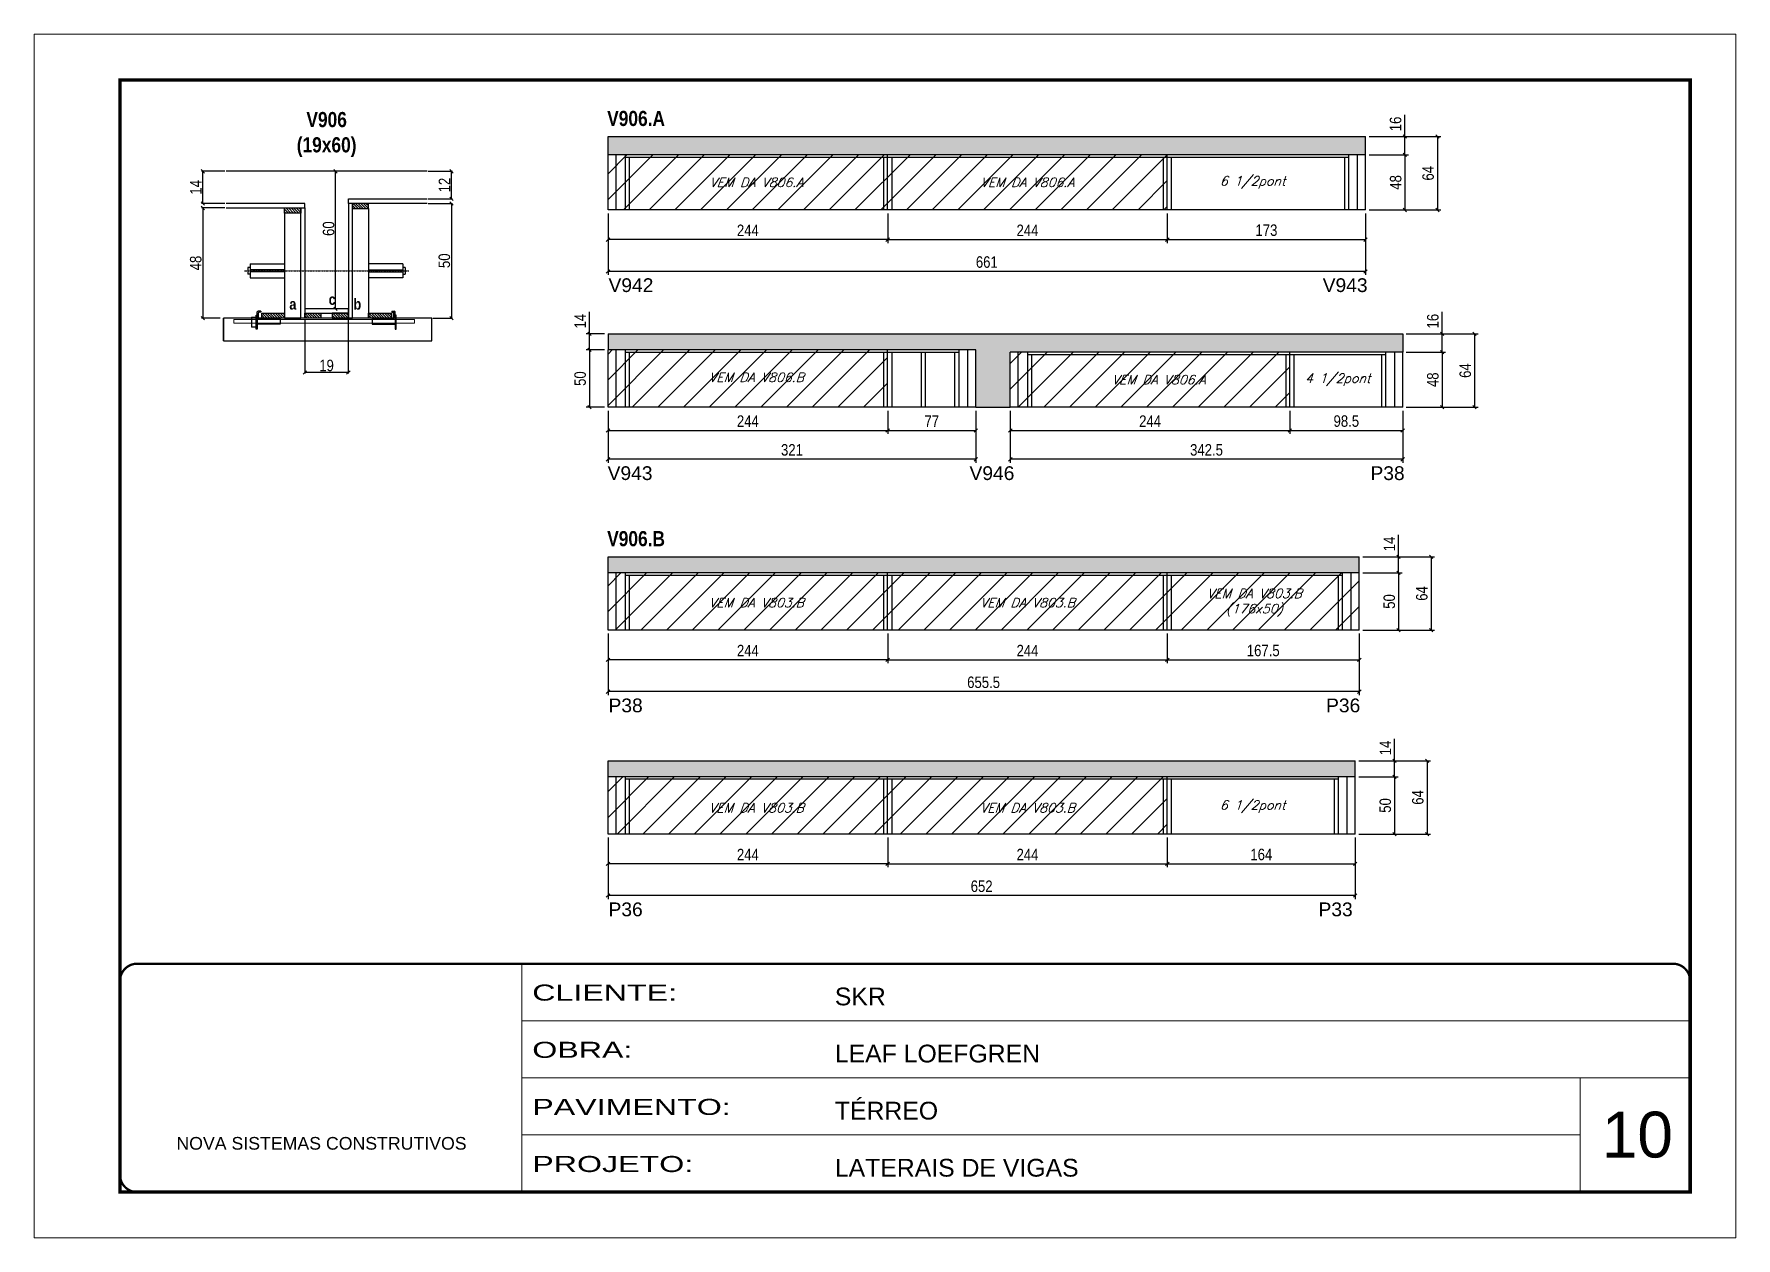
# Model space of a CAD drawing. Extents: x 3309 to 9563, y -2522 to 14608.
# Drawn here: x 4908 to 6393, y 11261 to 12311 of the extents above; entities that cross this region are included whole.
import ezdxf

# ---------------------------------------------------------------- set-up
doc = ezdxf.new("R2010")
doc.units = 0
for name, pattern in [('CONTINUO', [0]), ('DASHED', [0.75, 0.5, -0.25]), ('HIDDEN', [0.375, 0.25, -0.125])]:
    doc.linetypes.add(name, pattern=pattern)
for name, color, linetype in [('5', 5, 'Continuous'), ('barrote', 251, 'Continuous'), ('COTA', 241, 'Continuous'), ('detalhes', 4, 'Continuous'), ('NOMENCLATURA', 7, 'Continuous'), ('Painéis', 200, 'Continuous'), ('presilha', 1, 'Continuous'), ('SARR_2.2x10', 60, 'Continuous'), ('SARR_2.2x7', 40, 'Continuous'), ('SARR_3.5x7', 81, 'Continuous'), ('TENSOR', 3, 'Continuous'), ('texto', 7, 'Continuous')]:
    doc.layers.add(name, color=color, linetype=linetype)
for name, color, linetype, lineweight in [('CARIMBO', 255, 'Continuous', 9), ('CONCRETO', 251, 'Continuous', 25), ('Folhas', 255, 'Continuous', 9), ('Hachura', 251, 'Continuous', 9), ('SARRAFO DE PRESSAO', 251, 'DASHED', 9), ('SCO-___-LAJ', 2, 'Continuous', 0)]:
    doc.layers.add(name, color=color, linetype=linetype, lineweight=lineweight)
doc.styles.add('ARIAL', font='arial.ttf')
doc.styles.add('COTA TECNICA', font='techl___.ttf', dxfattribs={"height": 10})
doc.styles.add('COTA TECNICA 2X', font='techl___.ttf', dxfattribs={"height": 10})
doc.styles.add('Romans', font='romans.shx')
doc.styles.get("Standard").update_dxf_attribs({"font": 'arial.ttf'})
doc.styles.add('TECNICA', font='techb___.ttf', dxfattribs={"height": 10})
doc.styles.add('Tecnologia', font='')
doc.styles.get('Tecnologia').set_extended_font_data('Forgotten Futurist')
doc.dimstyles.new('PAINEL', dxfattribs={"dimtxt": 10, "dimasz": 3, "dimexe": 3, "dimexo": 3, "dimgap": 3, "dimtad": 1, "dimdec": 1, "dimzin": 12, "dimdsep": 46, "dimtxsty": 'COTA TECNICA', "dimblk1": 'OBLIQUE', "dimblk2": 'OBLIQUE', "dimsah": 1, "dimcen": 0.9, "dimclrd": 4, "dimclre": 4, "dimclrt": 240, "dimadec": 1, "dimazin": 3, "dimtfac": 1, "dimtdec": 1, "dimtmove": 0, "dimatfit": 3, "dimfxl": 1, "dimtolj": 1, "dimtzin": 12, "dimarcsym": 0})
doc.dimstyles.new('SECAO', dxfattribs={"dimscale": 0.333333, "dimtxt": 5, "dimasz": 9, "dimexe": 3, "dimexo": 3, "dimgap": 3, "dimtad": 1, "dimdec": 1, "dimlfac": 0.5, "dimzin": 12, "dimdsep": 46, "dimtxsty": 'COTA TECNICA 2X', "dimblk1": 'OBLIQUE', "dimblk2": 'OBLIQUE', "dimsah": 1, "dimcen": 0.9, "dimclrd": 4, "dimclre": 4, "dimclrt": 240, "dimadec": 1, "dimazin": 3, "dimtfac": 1, "dimtdec": 1, "dimtmove": 0, "dimatfit": 3, "dimfxl": 1, "dimtolj": 1, "dimtzin": 12, "dimarcsym": 0})
pattern_1 = [(135, (38379.6714, -111449.1474), (-1.122532015, -1.122532015), [])]

msp = doc.modelspace()

# ---------------------------------------------------------------- texts
at = {"layer": '5', "linetype": 'Continuous'}
for s, rotation, p in [('V942', 0.00004, (5409.14, 12085.69, 0)), ('V943', 0.00004, (6032.29, 12085.69, 0)), ('V943', 359.99996, (5408.36, 11921.74, 0)), ('V946', 359.99996, (5724.12, 11921.74, 0)), ('P38', 359.99996, (6073.96, 11921.74, 0)), ('P38', 0.00004, (5409.14, 11719.18, 0)), ('P36', 0.00004, (6035.23, 11719.18, 0)), ('P36', 0.00004, (5409.14, 11541.29, 0)), ('P33', 0.00004, (6028.64, 11541.29, 0))]:
    msp.add_text(s, height=12, rotation=rotation, dxfattribs=at).set_placement(p)
at = {"layer": 'CARIMBO', "style": 'ARIAL'}
msp.add_text('10', height=40, dxfattribs=at).set_placement((6275.73, 11330.85))
at = {"layer": 'detalhes', "style": 'TECNICA'}
for s, p in [('a', (5130.66, 12070.38)), ('c', (5164.95, 12074.49)), ('b', (5186.63, 12070.37))]:
    msp.add_text(s, height=9.6, dxfattribs=at).set_placement(p)
at = {"layer": 'NOMENCLATURA', "style": 'TECNICA'}
for s, p in [('V906.A', (5407.97, 12230.51, 0)), ('V906.B', (5407.97, 11864, 0))]:
    msp.add_text(s, height=13.2, dxfattribs=at).set_placement(p)
at = {"layer": 'NOMENCLATURA', "insert": (5163.17, 12242.72), "char_height": 13.2, "attachment_point": 2, "style": 'TECNICA'}
msp.add_mtext_dynamic_manual_height_columns('V906\\P(19x60)', width=300.2766, gutter_width=1, heights=[0], dxfattribs=at)
at = {"layer": 'texto', "color": 2, "char_height": 8, "attachment_point": 5, "style": 'Romans'}
for s, insert in [('{\\Q19;\\C256;VEM DA V806.A}', (5538.19, 12181.32, 0)), ('{\\Q19;\\C256;VEM DA V806.A}', (5774.69, 12181.32, 0)), ('{\\Q19;\\C256;6 1/2pont}', (5971.19, 12181.32, 0)), ('{\\Q19;\\C256;VEM DA V806.B}', (5538.19, 12011.25, 0)), ('{\\Q19;\\C256;4 1/2pont}', (6045.38, 12009.25, 0)), ('{\\Q19;\\C256;VEM DA V806.A}', (5889.15, 12009.25, 0)), ('{\\Q19;\\C256;VEM DA V803.B^J(176x50)}', (5972.69, 11814.82, 0)), ('{\\Q19;\\C256;VEM DA V803.B}', (5538.19, 11814.82, 0)), ('{\\Q19;\\C256;VEM DA V803.B}', (5774.69, 11814.82, 0)), ('{\\Q19;\\C256;6 1/2pont}', (5971.19, 11636.93, 0)), ('{\\Q19;\\C256;VEM DA V803.B}', (5538.19, 11635.83, 0)), ('{\\Q19;\\C256;VEM DA V803.B}', (5774.69, 11635.83, 0))]:
    msp.add_mtext(s, dxfattribs=dict(at, insert=insert))

# ---------------------------------------------------------------- blocks, each defined once
blk = doc.blocks.new('9999999999')
at = {"color": 30, "linetype": 'CONTINUO'}
for p, q in [((98564.6, 34230.2), (98564.6, 34429.4)), ((98564.6, 34379.6), (99584, 34379.6)), ((98564.6, 34329.8), (99488, 34329.8)), ((99584, 34329.8), (99488, 34329.8)), ((99488, 34329.8), (99488, 34230.2)), ((98564.6, 34280), (99488, 34280))]:
    blk.add_line(p, q, dxfattribs=at)
at = {"color": 30, "linetype": 'CONTINUO', "const_width": 2}
blk.add_lwpolyline([(99584, 34230.2), (99584, 34414.4, 0.414214), (99569, 34429.4), (98229, 34429.4, 0.414214), (98214, 34414.4), (98214, 34245.2, 0.414214), (98229, 34230.2), (99584, 34230.2)], format="xyb", dxfattribs=at)
at = {"layer": 'Folhas'}
blk.add_lwpolyline([(98139, 34190.2), (99624, 34190.2), (99624, 35240.2), (98139, 35240.2)], close=True, dxfattribs=at)
at = {"layer": 'Folhas', "color": 30, "const_width": 3}
blk.add_lwpolyline([(98214, 34230.2), (99584, 34230.2), (99584, 35200.2), (98214, 35200.2)], close=True, dxfattribs=at)
at = {"color": 7, "linetype": 'Continuous', "ltscale": 5, "style": 'ARIAL'}
for s, height, p in [('SKR', 15.48, (98837.7, 34393.1)), ('LEAF LOEFGREN', 15.483, (98837.7, 34343.3)), ('TÉRREO', 15.48, (98837.7, 34293.5)), ('NOVA SISTEMAS CONSTRUTIVOS', 11.059, (98263.2, 34267.2)), ('LATERAIS DE VIGAS', 15.483, (98837.7, 34243.7))]:
    blk.add_text(s, height=height, dxfattribs=at).set_placement(p)
at = {"layer": 'Folhas', "color": 7, "style": 'Tecnologia', "width": 1.5}
for s, p in [('CLIENTE:', (98573.7, 34397.2)), ('OBRA:', (98573.7, 34347.3)), ('PAVIMENTO:', (98573.7, 34297.5)), ('PROJETO:', (98573.7, 34247.7))]:
    blk.add_text(s, height=14, dxfattribs=at).set_placement(p)
blk = doc.blocks.new('_Oblique')
at = {"color": 0, "linetype": 'ByBlock', "lineweight": -2}
blk.add_line((-0.5, -0.5), (0.5, 0.5), dxfattribs=at)
blk = doc.blocks.new('*D1385')
at = {"layer": 'COTA', "color": 4, "lineweight": -2, "transparency": 16777216}
for p, q in [((5144.1, 12062), (5144.1, 12014.6)), ((5182.1, 12062), (5182.1, 12014.6)), ((5182.1, 12015.6), (5144.1, 12015.6))]:
    blk.add_line(p, q, dxfattribs=at)
at = {"layer": 'Defpoints', "color": 0, "transparency": 16777216}
for p in [(5144.1, 12063), (5182.1, 12063), (5144.1, 12015.6)]:
    blk.add_point(p, dxfattribs=at)
at = {"layer": 'COTA', "color": 4, "lineweight": -2, "transparency": 16777216, "xscale": 3, "yscale": 3, "zscale": 3, "rotation": 180}
blk.add_blockref('_Oblique', (5144.1, 12015.6), dxfattribs=at)
at = {"layer": 'COTA', "color": 4, "lineweight": -2, "transparency": 16777216, "xscale": 3, "yscale": 3, "zscale": 3}
blk.add_blockref('_Oblique', (5182.1, 12015.6), dxfattribs=at)
at = {"layer": 'COTA', "color": 240, "transparency": 16777216, "insert": (5163.1, 12021.6), "char_height": 10, "attachment_point": 5, "style": 'COTA TECNICA 2X'}
blk.add_mtext('\\A1;19', dxfattribs=at)
blk = doc.blocks.new('PRESILHA METÁLICA 1')
at = {"layer": 'presilha'}
for p, q in [((0, 13), (6, 13)), ((0, 13), (0, 0)), ((6, 0), (0, 0)), ((6, 15.5), (7.5, 15.5)), ((6, -2.5), (6, 15.5)), ((6, 13), (6, 0)), ((7.5, 10.6), (7.5, 19.9)), ((7.5, 15.5), (7.5, -2.5)), ((37.5, 4.1), (7.5, 4.1)), ((12, 21), (8.6, 21)), ((9, 11.6), (9, 18.9)), ((12, 19.5), (9.6, 19.5)), ((37.5, 11), (9.6, 11)), ((12, 21), (12, 19.5)), ((37.5, 11), (37.5, 4.1)), ((7.5, -2.5), (6, -2.5))]:
    blk.add_line(p, q, dxfattribs=at)
for centre, radius, start, end in [((8.6, 19.9), 1.14, 90, 180), ((9.6, 18.9), 0.57, 90, 180), ((9.6, 11.6), 0.57, 180, 270)]:
    blk.add_arc(centre, radius, start, end, dxfattribs=at)
blk = doc.blocks.new('PRESILHA METÁLICA 2')
at = {"layer": 'presilha'}
for p, q in [((-5.2, 23.5), (-5.2, 22)), ((-5.2, 23.5), (-1.9, 23.5)), ((-0.8, 14.6), (-0.8, 22.4)), ((-30.8, 13.5), (-30.8, 6.6)), ((-30.8, 13.5), (-2.8, 13.5)), ((-30.8, 6.6), (-0.8, 6.6)), ((-5.2, 22), (-2.8, 22)), ((-2.2, 14.1), (-2.2, 21.4)), ((0.8, 18), (-0.8, 18)), ((-0.8, 18), (-0.8, 0)), ((-0.8, 0), (0.8, 0)), ((0.8, 0), (0.8, 18))]:
    blk.add_line(p, q, dxfattribs=at)
for centre, radius, start, end in [((-1.9, 22.4), 1.14, 0, 90), ((-2.8, 21.4), 0.57, 0, 90), ((-2.8, 14.1), 0.57, 270, 0)]:
    blk.add_arc(centre, radius, start, end, dxfattribs=at)
blk = doc.blocks.new('*D1386')
at = {"layer": 'COTA', "color": 4, "lineweight": -2, "transparency": 16777216}
for p, q in [((5074.4, 12159), (5054.1, 12159)), ((5055.1, 12159), (5055.1, 12063)), ((5070.3, 12063), (5054.1, 12063))]:
    blk.add_line(p, q, dxfattribs=at)
at = {"layer": 'Defpoints', "color": 0, "transparency": 16777216}
for p in [(5075.4, 12159), (5055.1, 12063), (5071.3, 12063)]:
    blk.add_point(p, dxfattribs=at)
at = {"layer": 'COTA', "color": 4, "lineweight": -2, "transparency": 16777216, "xscale": 3, "yscale": 3, "zscale": 3}
for p, rotation in [((5055.1, 12159), 90), ((5055.1, 12063), 270)]:
    blk.add_blockref('_Oblique', p, dxfattribs=dict(at, rotation=rotation))
at = {"layer": 'COTA', "color": 240, "transparency": 16777216, "insert": (5049, 12111), "char_height": 10, "attachment_point": 5, "rotation": 90, "style": 'COTA TECNICA 2X'}
blk.add_mtext('\\A1;48', dxfattribs=at)
blk = doc.blocks.new('*D1387')
at = {"layer": 'COTA', "color": 4, "lineweight": -2, "transparency": 16777216}
for p, q in [((5251.8, 12163), (5273.1, 12163)), ((5272.1, 12163), (5272.1, 12063)), ((5255.9, 12063), (5273.1, 12063))]:
    blk.add_line(p, q, dxfattribs=at)
at = {"layer": 'Defpoints', "color": 0, "transparency": 16777216}
for p in [(5250.8, 12163), (5254.9, 12063), (5272.1, 12063)]:
    blk.add_point(p, dxfattribs=at)
at = {"layer": 'COTA', "color": 4, "lineweight": -2, "transparency": 16777216, "xscale": 3, "yscale": 3, "zscale": 3}
for p, rotation in [((5272.1, 12163), 90), ((5272.1, 12063), 270)]:
    blk.add_blockref('_Oblique', p, dxfattribs=dict(at, rotation=rotation))
at = {"layer": 'COTA', "color": 240, "transparency": 16777216, "insert": (5265.9, 12113), "char_height": 10, "attachment_point": 5, "rotation": 90, "style": 'COTA TECNICA 2X'}
blk.add_mtext('\\A1;50', dxfattribs=at)
blk = doc.blocks.new('*D1388')
at = {"layer": 'COTA', "color": 4, "lineweight": -2, "transparency": 16777216}
for p, q in [((5181.1, 12191), (5170, 12191)), ((5171, 12071), (5171, 12191)), ((5181.1, 12071), (5170, 12071))]:
    blk.add_line(p, q, dxfattribs=at)
at = {"layer": 'Defpoints', "color": 0, "transparency": 16777216}
for p in [(5171, 12191), (5182.1, 12191), (5182.1, 12071)]:
    blk.add_point(p, dxfattribs=at)
at = {"layer": 'COTA', "color": 4, "lineweight": -2, "transparency": 16777216, "xscale": 3, "yscale": 3, "zscale": 3}
for p, rotation in [((5171, 12191), 90), ((5171, 12071), 270)]:
    blk.add_blockref('_Oblique', p, dxfattribs=dict(at, rotation=rotation))
at = {"layer": 'COTA', "color": 240, "transparency": 16777216, "insert": (5164.9, 12141), "char_height": 10, "attachment_point": 5, "rotation": 90, "style": 'COTA TECNICA 2X'}
blk.add_mtext('\\A1;60', dxfattribs=at)
blk = doc.blocks.new('*D1389')
at = {"layer": 'COTA', "color": 4, "lineweight": -2, "transparency": 16777216}
for p, q in [((5251.8, 12191), (5273.1, 12191)), ((5272.1, 12167), (5272.1, 12191)), ((5251.8, 12167), (5273.1, 12167))]:
    blk.add_line(p, q, dxfattribs=at)
at = {"layer": 'Defpoints', "color": 0, "transparency": 16777216}
for p in [(5250.8, 12191), (5272.1, 12191), (5250.8, 12167)]:
    blk.add_point(p, dxfattribs=at)
at = {"layer": 'COTA', "color": 4, "lineweight": -2, "transparency": 16777216, "xscale": 3, "yscale": 3, "zscale": 3}
for p, rotation in [((5272.1, 12191), 90), ((5272.1, 12167), 270)]:
    blk.add_blockref('_Oblique', p, dxfattribs=dict(at, rotation=rotation))
at = {"layer": 'COTA', "color": 240, "transparency": 16777216, "insert": (5266, 12179), "char_height": 10, "attachment_point": 5, "rotation": 90, "style": 'COTA TECNICA 2X'}
blk.add_mtext('\\A1;12', dxfattribs=at)
blk = doc.blocks.new('*D1390')
at = {"layer": 'COTA', "color": 4, "lineweight": -2, "transparency": 16777216}
for p, q in [((5074.4, 12191), (5054.1, 12191)), ((5055.1, 12163), (5055.1, 12191)), ((5074.4, 12163), (5054.1, 12163))]:
    blk.add_line(p, q, dxfattribs=at)
at = {"layer": 'Defpoints', "color": 0, "transparency": 16777216}
for p in [(5055.1, 12191), (5075.4, 12191), (5075.4, 12163)]:
    blk.add_point(p, dxfattribs=at)
at = {"layer": 'COTA', "color": 4, "lineweight": -2, "transparency": 16777216, "xscale": 3, "yscale": 3, "zscale": 3}
for p, rotation in [((5055.1, 12191), 90), ((5055.1, 12163), 270)]:
    blk.add_blockref('_Oblique', p, dxfattribs=dict(at, rotation=rotation))
at = {"layer": 'COTA', "color": 240, "transparency": 16777216, "insert": (5049, 12177), "char_height": 10, "attachment_point": 5, "rotation": 90, "style": 'COTA TECNICA 2X'}
blk.add_mtext('\\A1;14', dxfattribs=at)
blk = doc.blocks.new('*D1391')
at = {"layer": 'COTA', "color": 4, "linetype": 'ByBlock', "lineweight": -2, "transparency": 16777216}
for p, q in [((5408.7, 12154.3), (5408.7, 12128.4)), ((5652.7, 12154.3), (5652.7, 12128.4)), ((5652.7, 12131.4), (5408.7, 12131.4))]:
    blk.add_line(p, q, dxfattribs=at)
at = {"layer": 'Defpoints', "color": 0, "linetype": 'ByBlock', "transparency": 16777216}
for p in [(5408.7, 12157.3), (5652.7, 12157.3), (5408.7, 12131.4)]:
    blk.add_point(p, dxfattribs=at)
at = {"layer": 'COTA', "color": 4, "linetype": 'ByBlock', "lineweight": -2, "transparency": 16777216, "xscale": 3, "yscale": 3, "zscale": 3, "rotation": 180}
blk.add_blockref('_Oblique', (5408.7, 12131.4), dxfattribs=at)
at = {"layer": 'COTA', "color": 4, "linetype": 'ByBlock', "lineweight": -2, "transparency": 16777216, "xscale": 3, "yscale": 3, "zscale": 3}
blk.add_blockref('_Oblique', (5652.7, 12131.4), dxfattribs=at)
at = {"layer": 'COTA', "color": 240, "linetype": 'ByBlock', "transparency": 16777216, "insert": (5530.7, 12139.5), "char_height": 10, "attachment_point": 5, "style": 'COTA TECNICA'}
blk.add_mtext('\\A1;244', dxfattribs=at)
blk = doc.blocks.new('*D1394')
at = {"layer": 'COTA', "color": 4, "linetype": 'ByBlock', "lineweight": -2, "transparency": 16777216}
for p, q in [((5408.7, 12154.3), (5408.7, 12100.7)), ((6069.7, 12154.3), (6069.7, 12100.7)), ((6069.7, 12103.7), (5408.7, 12103.7))]:
    blk.add_line(p, q, dxfattribs=at)
at = {"layer": 'Defpoints', "color": 0, "linetype": 'ByBlock', "transparency": 16777216}
for p in [(5408.7, 12157.3), (6069.7, 12157.3), (5408.7, 12103.7)]:
    blk.add_point(p, dxfattribs=at)
at = {"layer": 'COTA', "color": 4, "linetype": 'ByBlock', "lineweight": -2, "transparency": 16777216, "xscale": 3, "yscale": 3, "zscale": 3, "rotation": 180}
blk.add_blockref('_Oblique', (5408.7, 12103.7), dxfattribs=at)
at = {"layer": 'COTA', "color": 4, "linetype": 'ByBlock', "lineweight": -2, "transparency": 16777216, "xscale": 3, "yscale": 3, "zscale": 3}
blk.add_blockref('_Oblique', (6069.7, 12103.7), dxfattribs=at)
at = {"layer": 'COTA', "color": 240, "linetype": 'ByBlock', "transparency": 16777216, "insert": (5739.2, 12111.8), "char_height": 10, "attachment_point": 5, "style": 'COTA TECNICA'}
blk.add_mtext('\\A1;661', dxfattribs=at)
blk = doc.blocks.new('*D1392')
at = {"layer": 'COTA', "color": 4, "lineweight": -2, "transparency": 16777216}
for p, q in [((5652.7, 12154.3), (5652.7, 12128.4)), ((5896.7, 12154.3), (5896.7, 12128.4)), ((5652.7, 12131.4), (5896.7, 12131.4))]:
    blk.add_line(p, q, dxfattribs=at)
at = {"layer": 'Defpoints', "color": 0, "transparency": 16777216}
for p in [(5652.7, 12157.3, 0), (5896.7, 12157.3, 0), (5896.7, 12131.4)]:
    blk.add_point(p, dxfattribs=at)
at = {"layer": 'COTA', "color": 4, "lineweight": -2, "transparency": 16777216, "xscale": 3, "yscale": 3, "zscale": 3, "rotation": 180}
blk.add_blockref('_Oblique', (5652.7, 12131.4), dxfattribs=at)
at = {"layer": 'COTA', "color": 4, "lineweight": -2, "transparency": 16777216, "xscale": 3, "yscale": 3, "zscale": 3}
blk.add_blockref('_Oblique', (5896.7, 12131.4), dxfattribs=at)
at = {"layer": 'COTA', "color": 240, "transparency": 16777216, "insert": (5774.7, 12139.5), "char_height": 10, "attachment_point": 5, "style": 'COTA TECNICA'}
blk.add_mtext('\\A1;244', dxfattribs=at)
blk = doc.blocks.new('*D1393')
at = {"layer": 'COTA', "color": 4, "lineweight": -2, "transparency": 16777216}
for p, q in [((6072.7, 12221.3), (6135.4, 12221.3)), ((6132.4, 12221.3), (6132.4, 12157.3)), ((6072.7, 12157.3), (6135.4, 12157.3))]:
    blk.add_line(p, q, dxfattribs=at)
at = {"layer": 'Defpoints', "color": 0, "transparency": 16777216}
for p in [(6069.7, 12221.3, 0), (6069.7, 12157.3, 0), (6132.4, 12157.3)]:
    blk.add_point(p, dxfattribs=at)
at = {"layer": 'COTA', "color": 4, "lineweight": -2, "transparency": 16777216, "xscale": 3, "yscale": 3, "zscale": 3}
for p, rotation in [((6132.4, 12221.3), 90), ((6132.4, 12157.3), 270)]:
    blk.add_blockref('_Oblique', p, dxfattribs=dict(at, rotation=rotation))
at = {"layer": 'COTA', "color": 240, "transparency": 16777216, "insert": (6124.3, 12189.3), "char_height": 10, "attachment_point": 5, "rotation": 90, "style": 'COTA TECNICA'}
blk.add_mtext('\\A1;64', dxfattribs=at)
blk = doc.blocks.new('*D1395')
at = {"layer": 'COTA', "color": 4, "lineweight": -2, "transparency": 16777216}
for p, q in [((5896.7, 12154.3), (5896.7, 12128.4)), ((6069.7, 12154.3), (6069.7, 12128.4)), ((5896.7, 12131.4), (6069.7, 12131.4))]:
    blk.add_line(p, q, dxfattribs=at)
at = {"layer": 'Defpoints', "color": 0, "transparency": 16777216}
for p in [(5896.7, 12157.3, 0), (6069.7, 12157.3, 0), (6069.7, 12131.4)]:
    blk.add_point(p, dxfattribs=at)
at = {"layer": 'COTA', "color": 4, "lineweight": -2, "transparency": 16777216, "xscale": 3, "yscale": 3, "zscale": 3, "rotation": 180}
blk.add_blockref('_Oblique', (5896.7, 12131.4), dxfattribs=at)
at = {"layer": 'COTA', "color": 4, "lineweight": -2, "transparency": 16777216, "xscale": 3, "yscale": 3, "zscale": 3}
blk.add_blockref('_Oblique', (6069.7, 12131.4), dxfattribs=at)
at = {"layer": 'COTA', "color": 240, "transparency": 16777216, "insert": (5983.2, 12139.6), "char_height": 10, "attachment_point": 5, "style": 'COTA TECNICA'}
blk.add_mtext('\\A1;173', dxfattribs=at)
blk = doc.blocks.new('*D1396')
at = {"layer": 'COTA', "color": 4, "lineweight": -2, "transparency": 16777216}
for p, q in [((6072.7, 12205.3), (6107, 12205.3)), ((6104, 12205.3), (6104, 12157.3)), ((6072.7, 12157.3), (6107, 12157.3))]:
    blk.add_line(p, q, dxfattribs=at)
at = {"layer": 'Defpoints', "color": 0, "transparency": 16777216}
for p in [(6069.7, 12205.3, 0), (6069.7, 12157.3, 0), (6104, 12157.3)]:
    blk.add_point(p, dxfattribs=at)
at = {"layer": 'COTA', "color": 4, "lineweight": -2, "transparency": 16777216, "xscale": 3, "yscale": 3, "zscale": 3}
for p, rotation in [((6104, 12205.3), 90), ((6104, 12157.3), 270)]:
    blk.add_blockref('_Oblique', p, dxfattribs=dict(at, rotation=rotation))
at = {"layer": 'COTA', "color": 240, "transparency": 16777216, "insert": (6096, 12181.3), "char_height": 10, "attachment_point": 5, "rotation": 90, "style": 'COTA TECNICA'}
blk.add_mtext('\\A1;48', dxfattribs=at)
blk = doc.blocks.new('*D1397')
at = {"layer": 'COTA', "color": 4, "lineweight": -2, "transparency": 16777216}
for p, q in [((6104, 12221.3), (6104, 12240.3)), ((6072.7, 12221.3), (6107, 12221.3)), ((6104, 12205.3), (6104, 12221.3)), ((6072.7, 12205.3), (6107, 12205.3))]:
    blk.add_line(p, q, dxfattribs=at)
at = {"layer": 'Defpoints', "color": 0, "transparency": 16777216}
for p in [(6069.7, 12221.3, 0), (6104, 12221.3), (6069.7, 12205.3, 0)]:
    blk.add_point(p, dxfattribs=at)
at = {"layer": 'COTA', "color": 4, "lineweight": -2, "transparency": 16777216, "xscale": 3, "yscale": 3, "zscale": 3}
for p, rotation in [((6104, 12221.3), 90), ((6104, 12205.3), 270)]:
    blk.add_blockref('_Oblique', p, dxfattribs=dict(at, rotation=rotation))
at = {"layer": 'COTA', "color": 240, "transparency": 16777216, "insert": (6095.9, 12232.3), "char_height": 10, "attachment_point": 5, "rotation": 90, "style": 'COTA TECNICA'}
blk.add_mtext('\\A1;16', dxfattribs=at)
blk = doc.blocks.new('*D1398')
at = {"layer": 'COTA', "color": 4, "linetype": 'ByBlock', "lineweight": -2, "transparency": 16777216}
for p, q in [((5408.7, 11982.2), (5408.7, 11936.8)), ((5729.7, 11982.2), (5729.7, 11936.8)), ((5729.7, 11939.8), (5408.7, 11939.8))]:
    blk.add_line(p, q, dxfattribs=at)
at = {"layer": 'Defpoints', "color": 0, "linetype": 'ByBlock', "transparency": 16777216}
for p in [(5408.7, 11985.2), (5729.7, 11985.2), (5408.7, 11939.8)]:
    blk.add_point(p, dxfattribs=at)
at = {"layer": 'COTA', "color": 4, "linetype": 'ByBlock', "lineweight": -2, "transparency": 16777216, "xscale": 3, "yscale": 3, "zscale": 3, "rotation": 180}
blk.add_blockref('_Oblique', (5408.7, 11939.8), dxfattribs=at)
at = {"layer": 'COTA', "color": 4, "linetype": 'ByBlock', "lineweight": -2, "transparency": 16777216, "xscale": 3, "yscale": 3, "zscale": 3}
blk.add_blockref('_Oblique', (5729.7, 11939.8), dxfattribs=at)
at = {"layer": 'COTA', "color": 240, "linetype": 'ByBlock', "transparency": 16777216, "insert": (5569.2, 11948), "char_height": 10, "attachment_point": 5, "style": 'COTA TECNICA'}
blk.add_mtext('\\A1;321', dxfattribs=at)
blk = doc.blocks.new('*D1399')
at = {"layer": 'COTA', "color": 4, "lineweight": -2, "transparency": 16777216}
for p, q in [((5408.7, 11982.2), (5408.7, 11962)), ((5652.7, 11982.2), (5652.7, 11962)), ((5408.7, 11965), (5652.7, 11965))]:
    blk.add_line(p, q, dxfattribs=at)
at = {"layer": 'Defpoints', "color": 0, "transparency": 16777216}
for p in [(5408.7, 11985.2), (5652.7, 11985.2), (5652.7, 11965)]:
    blk.add_point(p, dxfattribs=at)
at = {"layer": 'COTA', "color": 4, "lineweight": -2, "transparency": 16777216, "xscale": 3, "yscale": 3, "zscale": 3, "rotation": 180}
blk.add_blockref('_Oblique', (5408.7, 11965), dxfattribs=at)
at = {"layer": 'COTA', "color": 4, "lineweight": -2, "transparency": 16777216, "xscale": 3, "yscale": 3, "zscale": 3}
blk.add_blockref('_Oblique', (5652.7, 11965), dxfattribs=at)
at = {"layer": 'COTA', "color": 240, "transparency": 16777216, "insert": (5530.7, 11973.1), "char_height": 10, "attachment_point": 5, "style": 'COTA TECNICA'}
blk.add_mtext('\\A1;244', dxfattribs=at)
blk = doc.blocks.new('*D1400')
at = {"layer": 'COTA', "color": 4, "lineweight": -2, "transparency": 16777216}
for p, q in [((5652.7, 11982.2), (5652.7, 11962)), ((5729.7, 11982.2), (5729.7, 11962)), ((5652.7, 11965), (5729.7, 11965))]:
    blk.add_line(p, q, dxfattribs=at)
at = {"layer": 'Defpoints', "color": 0, "transparency": 16777216}
for p in [(5652.7, 11985.2), (5729.7, 11985.2), (5729.7, 11965)]:
    blk.add_point(p, dxfattribs=at)
at = {"layer": 'COTA', "color": 4, "lineweight": -2, "transparency": 16777216, "xscale": 3, "yscale": 3, "zscale": 3, "rotation": 180}
blk.add_blockref('_Oblique', (5652.7, 11965), dxfattribs=at)
at = {"layer": 'COTA', "color": 4, "lineweight": -2, "transparency": 16777216, "xscale": 3, "yscale": 3, "zscale": 3}
blk.add_blockref('_Oblique', (5729.7, 11965), dxfattribs=at)
at = {"layer": 'COTA', "color": 240, "transparency": 16777216, "insert": (5691.2, 11973.1), "char_height": 10, "attachment_point": 5, "style": 'COTA TECNICA'}
blk.add_mtext('\\A1;77', dxfattribs=at)
blk = doc.blocks.new('*D1401')
at = {"layer": 'COTA', "color": 4, "linetype": 'ByBlock', "lineweight": -2, "transparency": 16777216}
for p, q in [((5759.7, 11982.2), (5759.7, 11936.8)), ((6102.1, 11982.2), (6102.1, 11936.8)), ((6102.1, 11939.8), (5759.7, 11939.8))]:
    blk.add_line(p, q, dxfattribs=at)
at = {"layer": 'Defpoints', "color": 0, "linetype": 'ByBlock', "transparency": 16777216}
for p in [(5759.7, 11985.2), (6102.1, 11985.2), (5759.7, 11939.8)]:
    blk.add_point(p, dxfattribs=at)
at = {"layer": 'COTA', "color": 4, "linetype": 'ByBlock', "lineweight": -2, "transparency": 16777216, "xscale": 3, "yscale": 3, "zscale": 3, "rotation": 180}
blk.add_blockref('_Oblique', (5759.7, 11939.8), dxfattribs=at)
at = {"layer": 'COTA', "color": 4, "linetype": 'ByBlock', "lineweight": -2, "transparency": 16777216, "xscale": 3, "yscale": 3, "zscale": 3}
blk.add_blockref('_Oblique', (6102.1, 11939.8), dxfattribs=at)
at = {"layer": 'COTA', "color": 240, "linetype": 'ByBlock', "transparency": 16777216, "insert": (5930.9, 11948), "char_height": 10, "attachment_point": 5, "style": 'COTA TECNICA'}
blk.add_mtext('\\A1;342.5', dxfattribs=at)
blk = doc.blocks.new('*D1402')
at = {"layer": 'COTA', "color": 4, "lineweight": -2, "transparency": 16777216}
for p, q in [((5759.7, 11982.2), (5759.7, 11962)), ((6003.7, 11982.2), (6003.7, 11962)), ((5759.7, 11965), (6003.7, 11965))]:
    blk.add_line(p, q, dxfattribs=at)
at = {"layer": 'Defpoints', "color": 0, "transparency": 16777216}
for p in [(5759.7, 11985.2), (6003.7, 11985.2), (6003.7, 11965)]:
    blk.add_point(p, dxfattribs=at)
at = {"layer": 'COTA', "color": 4, "lineweight": -2, "transparency": 16777216, "xscale": 3, "yscale": 3, "zscale": 3, "rotation": 180}
blk.add_blockref('_Oblique', (5759.7, 11965), dxfattribs=at)
at = {"layer": 'COTA', "color": 4, "lineweight": -2, "transparency": 16777216, "xscale": 3, "yscale": 3, "zscale": 3}
blk.add_blockref('_Oblique', (6003.7, 11965), dxfattribs=at)
at = {"layer": 'COTA', "color": 240, "transparency": 16777216, "insert": (5881.7, 11973.1), "char_height": 10, "attachment_point": 5, "style": 'COTA TECNICA'}
blk.add_mtext('\\A1;244', dxfattribs=at)
blk = doc.blocks.new('*D1403')
at = {"layer": 'COTA', "color": 4, "lineweight": -2, "transparency": 16777216}
for p, q in [((6003.7, 11982.2), (6003.7, 11962)), ((6102.1, 11982.2), (6102.1, 11962)), ((6003.7, 11965), (6102.1, 11965))]:
    blk.add_line(p, q, dxfattribs=at)
at = {"layer": 'Defpoints', "color": 0, "transparency": 16777216}
for p in [(6003.7, 11985.2), (6102.1, 11985.2), (6102.1, 11965)]:
    blk.add_point(p, dxfattribs=at)
at = {"layer": 'COTA', "color": 4, "lineweight": -2, "transparency": 16777216, "xscale": 3, "yscale": 3, "zscale": 3, "rotation": 180}
blk.add_blockref('_Oblique', (6003.7, 11965), dxfattribs=at)
at = {"layer": 'COTA', "color": 4, "lineweight": -2, "transparency": 16777216, "xscale": 3, "yscale": 3, "zscale": 3}
blk.add_blockref('_Oblique', (6102.1, 11965), dxfattribs=at)
at = {"layer": 'COTA', "color": 240, "transparency": 16777216, "insert": (6052.9, 11973.1), "char_height": 10, "attachment_point": 5, "style": 'COTA TECNICA'}
blk.add_mtext('\\A1;98.5', dxfattribs=at)
blk = doc.blocks.new('*D1404')
at = {"layer": 'COTA', "color": 4, "lineweight": -2, "transparency": 16777216}
for p, q in [((6105.1, 12049.2), (6167.8, 12049.2)), ((6164.8, 12049.2), (6164.8, 11985.2)), ((6105.1, 11985.2), (6167.8, 11985.2))]:
    blk.add_line(p, q, dxfattribs=at)
at = {"layer": 'Defpoints', "color": 0, "transparency": 16777216}
for p in [(6102.1, 12049.2, 0), (6102.1, 11985.2, 0), (6164.8, 11985.2)]:
    blk.add_point(p, dxfattribs=at)
at = {"layer": 'COTA', "color": 4, "lineweight": -2, "transparency": 16777216, "xscale": 3, "yscale": 3, "zscale": 3}
for p, rotation in [((6164.8, 12049.2), 90), ((6164.8, 11985.2), 270)]:
    blk.add_blockref('_Oblique', p, dxfattribs=dict(at, rotation=rotation))
at = {"layer": 'COTA', "color": 240, "transparency": 16777216, "insert": (6156.7, 12017.2), "char_height": 10, "attachment_point": 5, "rotation": 90, "style": 'COTA TECNICA'}
blk.add_mtext('\\A1;64', dxfattribs=at)
blk = doc.blocks.new('*D1405')
at = {"layer": 'COTA', "color": 4, "lineweight": -2, "transparency": 16777216}
for p, q in [((6105.1, 12033.2), (6139.5, 12033.2)), ((6136.5, 12033.2), (6136.5, 11985.2)), ((6105.1, 11985.2), (6139.5, 11985.2))]:
    blk.add_line(p, q, dxfattribs=at)
at = {"layer": 'Defpoints', "color": 0, "transparency": 16777216}
for p in [(6102.1, 12033.2, 0), (6102.1, 11985.2, 0), (6136.5, 11985.2)]:
    blk.add_point(p, dxfattribs=at)
at = {"layer": 'COTA', "color": 4, "lineweight": -2, "transparency": 16777216, "xscale": 3, "yscale": 3, "zscale": 3}
for p, rotation in [((6136.5, 12033.2), 90), ((6136.5, 11985.2), 270)]:
    blk.add_blockref('_Oblique', p, dxfattribs=dict(at, rotation=rotation))
at = {"layer": 'COTA', "color": 240, "transparency": 16777216, "insert": (6128.4, 12009.2), "char_height": 10, "attachment_point": 5, "rotation": 90, "style": 'COTA TECNICA'}
blk.add_mtext('\\A1;48', dxfattribs=at)
blk = doc.blocks.new('*D1406')
at = {"layer": 'COTA', "color": 4, "lineweight": -2, "transparency": 16777216}
for p, q in [((6136.5, 12049.2), (6136.5, 12068.3)), ((6105.1, 12049.2), (6139.5, 12049.2)), ((6136.5, 12033.2), (6136.5, 12049.2)), ((6105.1, 12033.2), (6139.5, 12033.2))]:
    blk.add_line(p, q, dxfattribs=at)
at = {"layer": 'Defpoints', "color": 0, "transparency": 16777216}
for p in [(6102.1, 12049.2, 0), (6136.5, 12049.2), (6102.1, 12033.2, 0)]:
    blk.add_point(p, dxfattribs=at)
at = {"layer": 'COTA', "color": 4, "lineweight": -2, "transparency": 16777216, "xscale": 3, "yscale": 3, "zscale": 3}
for p, rotation in [((6136.5, 12049.2), 90), ((6136.5, 12033.2), 270)]:
    blk.add_blockref('_Oblique', p, dxfattribs=dict(at, rotation=rotation))
at = {"layer": 'COTA', "color": 240, "transparency": 16777216, "insert": (6128.4, 12060.3), "char_height": 10, "attachment_point": 5, "rotation": 90, "style": 'COTA TECNICA'}
blk.add_mtext('\\A1;16', dxfattribs=at)
blk = doc.blocks.new('*D1407')
at = {"layer": 'COTA', "color": 4, "lineweight": -2, "transparency": 16777216}
for p, q in [((5405.7, 12035.2), (5389.5, 12035.2)), ((5392.5, 12035.2), (5392.5, 11985.2)), ((5405.7, 11985.2), (5389.5, 11985.2))]:
    blk.add_line(p, q, dxfattribs=at)
at = {"layer": 'Defpoints', "color": 0, "transparency": 16777216}
for p in [(5408.7, 12035.2, 0), (5392.5, 11985.2), (5408.7, 11985.2, 0)]:
    blk.add_point(p, dxfattribs=at)
at = {"layer": 'COTA', "color": 4, "lineweight": -2, "transparency": 16777216, "xscale": 3, "yscale": 3, "zscale": 3}
for p, rotation in [((5392.5, 12035.2), 90), ((5392.5, 11985.2), 270)]:
    blk.add_blockref('_Oblique', p, dxfattribs=dict(at, rotation=rotation))
at = {"layer": 'COTA', "color": 240, "transparency": 16777216, "insert": (5384.4, 12010.2), "char_height": 10, "attachment_point": 5, "rotation": 90, "style": 'COTA TECNICA'}
blk.add_mtext('\\A1;50', dxfattribs=at)
blk = doc.blocks.new('*D1408')
at = {"layer": 'COTA', "color": 4, "lineweight": -2, "transparency": 16777216}
for p, q in [((5392.5, 12049.2), (5392.5, 12068.4)), ((5405.7, 12049.2), (5389.5, 12049.2)), ((5392.5, 12035.2), (5392.5, 12049.2)), ((5405.7, 12035.2), (5389.5, 12035.2))]:
    blk.add_line(p, q, dxfattribs=at)
at = {"layer": 'Defpoints', "color": 0, "transparency": 16777216}
for p in [(5392.5, 12049.2), (5408.7, 12049.2, 0), (5408.7, 12035.2, 0)]:
    blk.add_point(p, dxfattribs=at)
at = {"layer": 'COTA', "color": 4, "lineweight": -2, "transparency": 16777216, "xscale": 3, "yscale": 3, "zscale": 3}
for p, rotation in [((5392.5, 12049.2), 90), ((5392.5, 12035.2), 270)]:
    blk.add_blockref('_Oblique', p, dxfattribs=dict(at, rotation=rotation))
at = {"layer": 'COTA', "color": 240, "transparency": 16777216, "insert": (5384.4, 12060.3), "char_height": 10, "attachment_point": 5, "rotation": 90, "style": 'COTA TECNICA'}
blk.add_mtext('\\A1;14', dxfattribs=at)
blk = doc.blocks.new('*D1409')
at = {"layer": 'COTA', "color": 4, "linetype": 'ByBlock', "lineweight": -2, "transparency": 16777216}
for p, q in [((5408.7, 11787.8), (5408.7, 11761.9)), ((5652.7, 11787.8), (5652.7, 11761.9)), ((5652.7, 11764.9), (5408.7, 11764.9))]:
    blk.add_line(p, q, dxfattribs=at)
at = {"layer": 'Defpoints', "color": 0, "linetype": 'ByBlock', "transparency": 16777216}
for p in [(5408.7, 11790.8), (5652.7, 11790.8), (5408.7, 11764.9)]:
    blk.add_point(p, dxfattribs=at)
at = {"layer": 'COTA', "color": 4, "linetype": 'ByBlock', "lineweight": -2, "transparency": 16777216, "xscale": 3, "yscale": 3, "zscale": 3, "rotation": 180}
blk.add_blockref('_Oblique', (5408.7, 11764.9), dxfattribs=at)
at = {"layer": 'COTA', "color": 4, "linetype": 'ByBlock', "lineweight": -2, "transparency": 16777216, "xscale": 3, "yscale": 3, "zscale": 3}
blk.add_blockref('_Oblique', (5652.7, 11764.9), dxfattribs=at)
at = {"layer": 'COTA', "color": 240, "linetype": 'ByBlock', "transparency": 16777216, "insert": (5530.7, 11773), "char_height": 10, "attachment_point": 5, "style": 'COTA TECNICA'}
blk.add_mtext('\\A1;244', dxfattribs=at)
blk = doc.blocks.new('*D1412')
at = {"layer": 'COTA', "color": 4, "linetype": 'ByBlock', "lineweight": -2, "transparency": 16777216}
for p, q in [((5408.7, 11787.8), (5408.7, 11734.2)), ((6064.2, 11787.8), (6064.2, 11734.2)), ((6064.2, 11737.2), (5408.7, 11737.2))]:
    blk.add_line(p, q, dxfattribs=at)
at = {"layer": 'Defpoints', "color": 0, "linetype": 'ByBlock', "transparency": 16777216}
for p in [(5408.7, 11790.8), (6064.2, 11790.8), (5408.7, 11737.2)]:
    blk.add_point(p, dxfattribs=at)
at = {"layer": 'COTA', "color": 4, "linetype": 'ByBlock', "lineweight": -2, "transparency": 16777216, "xscale": 3, "yscale": 3, "zscale": 3, "rotation": 180}
blk.add_blockref('_Oblique', (5408.7, 11737.2), dxfattribs=at)
at = {"layer": 'COTA', "color": 4, "linetype": 'ByBlock', "lineweight": -2, "transparency": 16777216, "xscale": 3, "yscale": 3, "zscale": 3}
blk.add_blockref('_Oblique', (6064.2, 11737.2), dxfattribs=at)
at = {"layer": 'COTA', "color": 240, "linetype": 'ByBlock', "transparency": 16777216, "insert": (5736.4, 11745.3), "char_height": 10, "attachment_point": 5, "style": 'COTA TECNICA'}
blk.add_mtext('\\A1;655.5', dxfattribs=at)
blk = doc.blocks.new('*D1410')
at = {"layer": 'COTA', "color": 4, "lineweight": -2, "transparency": 16777216}
for p, q in [((5652.7, 11787.8), (5652.7, 11761.9)), ((5896.7, 11787.8), (5896.7, 11761.9)), ((5652.7, 11764.9), (5896.7, 11764.9))]:
    blk.add_line(p, q, dxfattribs=at)
at = {"layer": 'Defpoints', "color": 0, "transparency": 16777216}
for p in [(5652.7, 11790.8, 0), (5896.7, 11790.8, 0), (5896.7, 11764.9)]:
    blk.add_point(p, dxfattribs=at)
at = {"layer": 'COTA', "color": 4, "lineweight": -2, "transparency": 16777216, "xscale": 3, "yscale": 3, "zscale": 3, "rotation": 180}
blk.add_blockref('_Oblique', (5652.7, 11764.9), dxfattribs=at)
at = {"layer": 'COTA', "color": 4, "lineweight": -2, "transparency": 16777216, "xscale": 3, "yscale": 3, "zscale": 3}
blk.add_blockref('_Oblique', (5896.7, 11764.9), dxfattribs=at)
at = {"layer": 'COTA', "color": 240, "transparency": 16777216, "insert": (5774.7, 11773), "char_height": 10, "attachment_point": 5, "style": 'COTA TECNICA'}
blk.add_mtext('\\A1;244', dxfattribs=at)
blk = doc.blocks.new('*D1411')
at = {"layer": 'COTA', "color": 4, "lineweight": -2, "transparency": 16777216}
for p, q in [((6067.2, 11854.8), (6129.9, 11854.8)), ((6126.9, 11854.8), (6126.9, 11790.8)), ((6067.2, 11790.8), (6129.9, 11790.8))]:
    blk.add_line(p, q, dxfattribs=at)
at = {"layer": 'Defpoints', "color": 0, "transparency": 16777216}
for p in [(6064.2, 11854.8, 0), (6064.2, 11790.8, 0), (6126.9, 11790.8)]:
    blk.add_point(p, dxfattribs=at)
at = {"layer": 'COTA', "color": 4, "lineweight": -2, "transparency": 16777216, "xscale": 3, "yscale": 3, "zscale": 3}
for p, rotation in [((6126.9, 11854.8), 90), ((6126.9, 11790.8), 270)]:
    blk.add_blockref('_Oblique', p, dxfattribs=dict(at, rotation=rotation))
at = {"layer": 'COTA', "color": 240, "transparency": 16777216, "insert": (6118.8, 11822.8), "char_height": 10, "attachment_point": 5, "rotation": 90, "style": 'COTA TECNICA'}
blk.add_mtext('\\A1;64', dxfattribs=at)
blk = doc.blocks.new('*D1413')
at = {"layer": 'COTA', "color": 4, "lineweight": -2, "transparency": 16777216}
for p, q in [((5896.7, 11787.8), (5896.7, 11761.9)), ((6064.2, 11787.8), (6064.2, 11761.9)), ((5896.7, 11764.9), (6064.2, 11764.9))]:
    blk.add_line(p, q, dxfattribs=at)
at = {"layer": 'Defpoints', "color": 0, "transparency": 16777216}
for p in [(5896.7, 11790.8, 0), (6064.2, 11790.8, 0), (6064.2, 11764.9)]:
    blk.add_point(p, dxfattribs=at)
at = {"layer": 'COTA', "color": 4, "lineweight": -2, "transparency": 16777216, "xscale": 3, "yscale": 3, "zscale": 3, "rotation": 180}
blk.add_blockref('_Oblique', (5896.7, 11764.9), dxfattribs=at)
at = {"layer": 'COTA', "color": 4, "lineweight": -2, "transparency": 16777216, "xscale": 3, "yscale": 3, "zscale": 3}
blk.add_blockref('_Oblique', (6064.2, 11764.9), dxfattribs=at)
at = {"layer": 'COTA', "color": 240, "transparency": 16777216, "insert": (5980.4, 11773), "char_height": 10, "attachment_point": 5, "style": 'COTA TECNICA'}
blk.add_mtext('\\A1;167.5', dxfattribs=at)
blk = doc.blocks.new('*D1414')
at = {"layer": 'COTA', "color": 4, "lineweight": -2, "transparency": 16777216}
for p, q in [((6067.2, 11840.8), (6101.5, 11840.8)), ((6098.5, 11840.8), (6098.5, 11790.8)), ((6067.2, 11790.8), (6101.5, 11790.8))]:
    blk.add_line(p, q, dxfattribs=at)
at = {"layer": 'Defpoints', "color": 0, "transparency": 16777216}
for p in [(6064.2, 11840.8, 0), (6064.2, 11790.8, 0), (6098.5, 11790.8)]:
    blk.add_point(p, dxfattribs=at)
at = {"layer": 'COTA', "color": 4, "lineweight": -2, "transparency": 16777216, "xscale": 3, "yscale": 3, "zscale": 3}
for p, rotation in [((6098.5, 11840.8), 90), ((6098.5, 11790.8), 270)]:
    blk.add_blockref('_Oblique', p, dxfattribs=dict(at, rotation=rotation))
at = {"layer": 'COTA', "color": 240, "transparency": 16777216, "insert": (6090.4, 11815.8), "char_height": 10, "attachment_point": 5, "rotation": 90, "style": 'COTA TECNICA'}
blk.add_mtext('\\A1;50', dxfattribs=at)
blk = doc.blocks.new('*D1415')
at = {"layer": 'COTA', "color": 4, "lineweight": -2, "transparency": 16777216}
for p, q in [((6098.5, 11854.8), (6098.5, 11873.9)), ((6067.2, 11854.8), (6101.5, 11854.8)), ((6098.5, 11840.8), (6098.5, 11854.8)), ((6067.2, 11840.8), (6101.5, 11840.8))]:
    blk.add_line(p, q, dxfattribs=at)
at = {"layer": 'Defpoints', "color": 0, "transparency": 16777216}
for p in [(6064.2, 11854.8, 0), (6098.5, 11854.8), (6064.2, 11840.8, 0)]:
    blk.add_point(p, dxfattribs=at)
at = {"layer": 'COTA', "color": 4, "lineweight": -2, "transparency": 16777216, "xscale": 3, "yscale": 3, "zscale": 3}
for p, rotation in [((6098.5, 11854.8), 90), ((6098.5, 11840.8), 270)]:
    blk.add_blockref('_Oblique', p, dxfattribs=dict(at, rotation=rotation))
at = {"layer": 'COTA', "color": 240, "transparency": 16777216, "insert": (6090.5, 11865.9), "char_height": 10, "attachment_point": 5, "rotation": 90, "style": 'COTA TECNICA'}
blk.add_mtext('\\A1;14', dxfattribs=at)
blk = doc.blocks.new('*D1416')
at = {"layer": 'COTA', "color": 4, "linetype": 'ByBlock', "lineweight": -2, "transparency": 16777216}
for p, q in [((5408.7, 11609.9), (5408.7, 11584)), ((5652.7, 11609.9), (5652.7, 11584)), ((5652.7, 11587), (5408.7, 11587))]:
    blk.add_line(p, q, dxfattribs=at)
at = {"layer": 'Defpoints', "color": 0, "linetype": 'ByBlock', "transparency": 16777216}
for p in [(5408.7, 11612.9), (5652.7, 11612.9), (5408.7, 11587)]:
    blk.add_point(p, dxfattribs=at)
at = {"layer": 'COTA', "color": 4, "linetype": 'ByBlock', "lineweight": -2, "transparency": 16777216, "xscale": 3, "yscale": 3, "zscale": 3, "rotation": 180}
blk.add_blockref('_Oblique', (5408.7, 11587), dxfattribs=at)
at = {"layer": 'COTA', "color": 4, "linetype": 'ByBlock', "lineweight": -2, "transparency": 16777216, "xscale": 3, "yscale": 3, "zscale": 3}
blk.add_blockref('_Oblique', (5652.7, 11587), dxfattribs=at)
at = {"layer": 'COTA', "color": 240, "linetype": 'ByBlock', "transparency": 16777216, "insert": (5530.7, 11595.1), "char_height": 10, "attachment_point": 5, "style": 'COTA TECNICA'}
blk.add_mtext('\\A1;244', dxfattribs=at)
blk = doc.blocks.new('*D1419')
at = {"layer": 'COTA', "color": 4, "linetype": 'ByBlock', "lineweight": -2, "transparency": 16777216}
for p, q in [((5408.7, 11609.9), (5408.7, 11556.3)), ((6060.7, 11609.9), (6060.7, 11556.3)), ((6060.7, 11559.3), (5408.7, 11559.3))]:
    blk.add_line(p, q, dxfattribs=at)
at = {"layer": 'Defpoints', "color": 0, "linetype": 'ByBlock', "transparency": 16777216}
for p in [(5408.7, 11612.9), (6060.7, 11612.9), (5408.7, 11559.3)]:
    blk.add_point(p, dxfattribs=at)
at = {"layer": 'COTA', "color": 4, "linetype": 'ByBlock', "lineweight": -2, "transparency": 16777216, "xscale": 3, "yscale": 3, "zscale": 3, "rotation": 180}
blk.add_blockref('_Oblique', (5408.7, 11559.3), dxfattribs=at)
at = {"layer": 'COTA', "color": 4, "linetype": 'ByBlock', "lineweight": -2, "transparency": 16777216, "xscale": 3, "yscale": 3, "zscale": 3}
blk.add_blockref('_Oblique', (6060.7, 11559.3), dxfattribs=at)
at = {"layer": 'COTA', "color": 240, "linetype": 'ByBlock', "transparency": 16777216, "insert": (5734.7, 11567.4), "char_height": 10, "attachment_point": 5, "style": 'COTA TECNICA'}
blk.add_mtext('\\A1;652', dxfattribs=at)
blk = doc.blocks.new('*D1417')
at = {"layer": 'COTA', "color": 4, "lineweight": -2, "transparency": 16777216}
for p, q in [((5652.7, 11609.9), (5652.7, 11584)), ((5896.7, 11609.9), (5896.7, 11584)), ((5652.7, 11587), (5896.7, 11587))]:
    blk.add_line(p, q, dxfattribs=at)
at = {"layer": 'Defpoints', "color": 0, "transparency": 16777216}
for p in [(5652.7, 11612.9, 0), (5896.7, 11612.9, 0), (5896.7, 11587)]:
    blk.add_point(p, dxfattribs=at)
at = {"layer": 'COTA', "color": 4, "lineweight": -2, "transparency": 16777216, "xscale": 3, "yscale": 3, "zscale": 3, "rotation": 180}
blk.add_blockref('_Oblique', (5652.7, 11587), dxfattribs=at)
at = {"layer": 'COTA', "color": 4, "lineweight": -2, "transparency": 16777216, "xscale": 3, "yscale": 3, "zscale": 3}
blk.add_blockref('_Oblique', (5896.7, 11587), dxfattribs=at)
at = {"layer": 'COTA', "color": 240, "transparency": 16777216, "insert": (5774.7, 11595.1), "char_height": 10, "attachment_point": 5, "style": 'COTA TECNICA'}
blk.add_mtext('\\A1;244', dxfattribs=at)
blk = doc.blocks.new('*D1418')
at = {"layer": 'COTA', "color": 4, "lineweight": -2, "transparency": 16777216}
for p, q in [((6063.7, 11676.9), (6126.4, 11676.9)), ((6123.4, 11676.9), (6123.4, 11612.9)), ((6063.7, 11612.9), (6126.4, 11612.9))]:
    blk.add_line(p, q, dxfattribs=at)
at = {"layer": 'Defpoints', "color": 0, "transparency": 16777216}
for p in [(6060.7, 11676.9, 0), (6060.7, 11612.9, 0), (6123.4, 11612.9)]:
    blk.add_point(p, dxfattribs=at)
at = {"layer": 'COTA', "color": 4, "lineweight": -2, "transparency": 16777216, "xscale": 3, "yscale": 3, "zscale": 3}
for p, rotation in [((6123.4, 11676.9), 90), ((6123.4, 11612.9), 270)]:
    blk.add_blockref('_Oblique', p, dxfattribs=dict(at, rotation=rotation))
at = {"layer": 'COTA', "color": 240, "transparency": 16777216, "insert": (6115.3, 11644.9), "char_height": 10, "attachment_point": 5, "rotation": 90, "style": 'COTA TECNICA'}
blk.add_mtext('\\A1;64', dxfattribs=at)
blk = doc.blocks.new('*D1420')
at = {"layer": 'COTA', "color": 4, "lineweight": -2, "transparency": 16777216}
for p, q in [((5896.7, 11609.9), (5896.7, 11584)), ((6060.7, 11609.9), (6060.7, 11584)), ((5896.7, 11587), (6060.7, 11587))]:
    blk.add_line(p, q, dxfattribs=at)
at = {"layer": 'Defpoints', "color": 0, "transparency": 16777216}
for p in [(5896.7, 11612.9, 0), (6060.7, 11612.9, 0), (6060.7, 11587)]:
    blk.add_point(p, dxfattribs=at)
at = {"layer": 'COTA', "color": 4, "lineweight": -2, "transparency": 16777216, "xscale": 3, "yscale": 3, "zscale": 3, "rotation": 180}
blk.add_blockref('_Oblique', (5896.7, 11587), dxfattribs=at)
at = {"layer": 'COTA', "color": 4, "lineweight": -2, "transparency": 16777216, "xscale": 3, "yscale": 3, "zscale": 3}
blk.add_blockref('_Oblique', (6060.7, 11587), dxfattribs=at)
at = {"layer": 'COTA', "color": 240, "transparency": 16777216, "insert": (5978.7, 11595.1), "char_height": 10, "attachment_point": 5, "style": 'COTA TECNICA'}
blk.add_mtext('\\A1;164', dxfattribs=at)
blk = doc.blocks.new('*D1421')
at = {"layer": 'COTA', "color": 4, "lineweight": -2, "transparency": 16777216}
for p, q in [((6063.7, 11662.9), (6098, 11662.9)), ((6095, 11662.9), (6095, 11612.9)), ((6063.7, 11612.9), (6098, 11612.9))]:
    blk.add_line(p, q, dxfattribs=at)
at = {"layer": 'Defpoints', "color": 0, "transparency": 16777216}
for p in [(6060.7, 11662.9, 0), (6060.7, 11612.9, 0), (6095, 11612.9)]:
    blk.add_point(p, dxfattribs=at)
at = {"layer": 'COTA', "color": 4, "lineweight": -2, "transparency": 16777216, "xscale": 3, "yscale": 3, "zscale": 3}
for p, rotation in [((6095, 11662.9), 90), ((6095, 11612.9), 270)]:
    blk.add_blockref('_Oblique', p, dxfattribs=dict(at, rotation=rotation))
at = {"layer": 'COTA', "color": 240, "transparency": 16777216, "insert": (6086.9, 11637.9), "char_height": 10, "attachment_point": 5, "rotation": 90, "style": 'COTA TECNICA'}
blk.add_mtext('\\A1;50', dxfattribs=at)
blk = doc.blocks.new('*D1422')
at = {"layer": 'COTA', "color": 4, "lineweight": -2, "transparency": 16777216}
for p, q in [((6095, 11676.9), (6095, 11696)), ((6063.7, 11676.9), (6098, 11676.9)), ((6095, 11662.9), (6095, 11676.9)), ((6063.7, 11662.9), (6098, 11662.9))]:
    blk.add_line(p, q, dxfattribs=at)
at = {"layer": 'Defpoints', "color": 0, "transparency": 16777216}
for p in [(6060.7, 11676.9, 0), (6095, 11676.9), (6060.7, 11662.9, 0)]:
    blk.add_point(p, dxfattribs=at)
at = {"layer": 'COTA', "color": 4, "lineweight": -2, "transparency": 16777216, "xscale": 3, "yscale": 3, "zscale": 3}
for p, rotation in [((6095, 11676.9), 90), ((6095, 11662.9), 270)]:
    blk.add_blockref('_Oblique', p, dxfattribs=dict(at, rotation=rotation))
at = {"layer": 'COTA', "color": 240, "transparency": 16777216, "insert": (6087, 11688), "char_height": 10, "attachment_point": 5, "rotation": 90, "style": 'COTA TECNICA'}
blk.add_mtext('\\A1;14', dxfattribs=at)

# ---------------------------------------------------------------- dimensions: what is measured, and where the dimension line sits
at = {"layer": 'COTA'}
for base, p1, p2, dimstyle, picture, middle in [((6104.05, 12221.32), (6069.69, 12205.32, 0), (6069.69, 12221.32, 0), 'PAINEL', '*D1397', (6095.95, 12232.33)), ((6132.41, 12157.32), (6069.69, 12221.32, 0), (6069.69, 12157.32, 0), 'PAINEL', '*D1393', (6124.31, 12189.32)), ((6104.05, 12157.32), (6069.69, 12205.32, 0), (6069.69, 12157.32, 0), 'PAINEL', '*D1396', (6095.95, 12181.32)), ((5055.09, 12191.02), (5075.43, 12163.02), (5075.43, 12191.02), 'SECAO', '*D1390', (5049.01, 12177.02)), ((5272.05, 12191.02), (5250.83, 12167.02), (5250.83, 12191.02), 'SECAO', '*D1389', (5265.99, 12179.02)), ((5272.05, 12063.02, 0), (5250.83, 12163.02), (5254.95, 12063.02, 0), 'SECAO', '*D1387', (5265.94, 12113.02, 0)), ((5055.09, 12063.02, 0), (5075.43, 12159.02), (5071.32, 12063.02, 0), 'SECAO', '*D1386', (5048.99, 12111.02, 0)), ((5392.46, 12049.25), (5408.69, 12035.25, 0), (5408.69, 12049.25, 0), 'PAINEL', '*D1408', (5384.39, 12060.31)), ((6136.47, 12049.25), (6102.12, 12033.25, 0), (6102.12, 12049.25, 0), 'PAINEL', '*D1406', (6128.37, 12060.26)), ((6164.83, 11985.25), (6102.12, 12049.25, 0), (6102.12, 11985.25, 0), 'PAINEL', '*D1404', (6156.73, 12017.25)), ((5392.46, 11985.25), (5408.69, 12035.25, 0), (5408.69, 11985.25, 0), 'PAINEL', '*D1407', (5384.35, 12010.25)), ((6136.47, 11985.25), (6102.12, 12033.25, 0), (6102.12, 11985.25, 0), 'PAINEL', '*D1405', (6128.38, 12009.25)), ((6098.55, 11854.82), (6064.19, 11840.82, 0), (6064.19, 11854.82, 0), 'PAINEL', '*D1415', (6090.48, 11865.87)), ((6126.91, 11790.82), (6064.19, 11854.82, 0), (6064.19, 11790.82, 0), 'PAINEL', '*D1411', (6118.81, 11822.82)), ((6098.55, 11790.82), (6064.19, 11840.82, 0), (6064.19, 11790.82, 0), 'PAINEL', '*D1414', (6090.44, 11815.82)), ((6095.05, 11676.93), (6060.69, 11662.93, 0), (6060.69, 11676.93, 0), 'PAINEL', '*D1422', (6086.98, 11687.99)), ((6123.41, 11612.93), (6060.69, 11676.93, 0), (6060.69, 11612.93, 0), 'PAINEL', '*D1418', (6115.31, 11644.93)), ((6095.05, 11612.93), (6060.69, 11662.93, 0), (6060.69, 11612.93, 0), 'PAINEL', '*D1421', (6086.94, 11637.93))]:
    dim = msp.add_linear_dim(base=base, p1=p1, p2=p2, angle=90, dimstyle=dimstyle, dxfattribs=at)
    dim.commit()
    dim.dimension.update_dxf_attribs({"geometry": picture, "text_midpoint": middle})
for base, p1, p2, angle, picture, middle in [((5170.96, 12191.02), (5182.13, 12071.02), (5182.13, 12191.02), 90, '*D1388', (5170.96, 12141.02)), ((5144.13, 12015.55), (5182.13, 12063.02), (5144.13, 12063.02), 180, '*D1385', (5163.13, 12015.55))]:
    dim = msp.add_linear_dim(base=base, p1=p1, p2=p2, angle=angle, dimstyle='SECAO', dxfattribs=at)
    dim.commit()
    dim.dimension.update_dxf_attribs({"geometry": picture, "text_midpoint": middle, "dimtype": 160})
at = {"layer": 'COTA', "linetype": 'ByBlock'}
for base, p1, p2, picture, middle in [((5408.69, 12131.41, 0), (5652.69, 12157.32, 0), (5408.69, 12157.32, 0), '*D1391', (5530.69, 12139.48, 0)), ((5408.69, 11764.9, 0), (5652.69, 11790.82, 0), (5408.69, 11790.82, 0), '*D1409', (5530.69, 11772.97, 0)), ((5408.69, 11587.01, 0), (5652.69, 11612.93, 0), (5408.69, 11612.93, 0), '*D1416', (5530.69, 11595.09, 0))]:
    dim = msp.add_linear_dim(base=base, p1=p1, p2=p2, angle=180, dimstyle='PAINEL', override={"dimtmove": 1}, dxfattribs=at)
    dim.commit()
    dim.dimension.update_dxf_attribs({"geometry": picture, "text_midpoint": middle})
for base, p1, p2, picture, middle in [((5408.69, 12103.7, 0), (6069.69, 12157.32, 0), (5408.69, 12157.32, 0), '*D1394', (5739.19, 12111.8, 0)), ((5408.69, 11939.76, 0), (5729.65, 11985.25, 0), (5408.69, 11985.25, 0), '*D1398', (5569.17, 11947.97, 0)), ((5759.65, 11939.76, 0), (6102.12, 11985.25, 0), (5759.65, 11985.25, 0), '*D1401', (5930.88, 11947.97, 0)), ((5408.69, 11737.19, 0), (6064.19, 11790.82, 0), (5408.69, 11790.82, 0), '*D1412', (5736.44, 11745.3, 0)), ((5408.69, 11559.31, 0), (6060.69, 11612.93, 0), (5408.69, 11612.93, 0), '*D1419', (5734.69, 11567.42, 0))]:
    dim = msp.add_linear_dim(base=base, p1=p1, p2=p2, angle=180, dimstyle='PAINEL', dxfattribs=at)
    dim.commit()
    dim.dimension.update_dxf_attribs({"geometry": picture, "text_midpoint": middle})
at = {"layer": 'COTA'}
for base, p1, p2, picture, middle in [((5896.69, 12131.41), (5652.69, 12157.32, 0), (5896.69, 12157.32, 0), '*D1392', (5774.69, 12139.48)), ((6069.69, 12131.41), (5896.69, 12157.32, 0), (6069.69, 12157.32, 0), '*D1395', (5983.19, 12139.63)), ((5652.69, 11965.01, 0), (5408.69, 11985.25, 0), (5652.69, 11985.25, 0), '*D1399', (5530.69, 11973.08, 0)), ((6003.65, 11965.01, 0), (5759.65, 11985.25, 0), (6003.65, 11985.25, 0), '*D1402', (5881.65, 11973.08, 0)), ((5896.69, 11764.9), (5652.69, 11790.82, 0), (5896.69, 11790.82, 0), '*D1410', (5774.69, 11772.97)), ((6064.19, 11764.9), (5896.69, 11790.82, 0), (6064.19, 11790.82, 0), '*D1413', (5980.44, 11773.01)), ((5896.69, 11587.01), (5652.69, 11612.93, 0), (5896.69, 11612.93, 0), '*D1417', (5774.69, 11595.09)), ((6060.69, 11587.01), (5896.69, 11612.93, 0), (6060.69, 11612.93, 0), '*D1420', (5978.69, 11595.12))]:
    dim = msp.add_linear_dim(base=base, p1=p1, p2=p2, dimstyle='PAINEL', dxfattribs=at)
    dim.commit()
    dim.dimension.update_dxf_attribs({"geometry": picture, "text_midpoint": middle})
for base, p1, p2, picture, middle in [((5729.65, 11965.01, 0), (5652.69, 11985.25, 0), (5729.65, 11985.25, 0), '*D1400', (5691.17, 11973.08, 0)), ((6102.12, 11965.01, 0), (6003.65, 11985.25, 0), (6102.12, 11985.25, 0), '*D1403', (6052.88, 11973.15, 0))]:
    dim = msp.add_linear_dim(base=base, p1=p1, p2=p2, dimstyle='PAINEL', override={"dimtmove": 1}, dxfattribs=at)
    dim.commit()
    dim.dimension.update_dxf_attribs({"geometry": picture, "text_midpoint": middle})

# ---------------------------------------------------------------- hatches: boundary and pattern name
at = {"layer": 'COTA'}
h = msp.add_hatch(dxfattribs=at)
h.set_pattern_fill('AR-CONC', color=256, scale=0.03)
h.set_pattern_definition([(50, (-1518.0494, -1054.6826), (5.4655401, -0.4781726), [0.5715, -6.2865]), (355, (-1518.0494, -1054.6826), (-1.0573026, 5.7317054), [0.4572, -5.0292175]), (100.451445, (-1517.594, -1054.7224), (4.4082374, 5.2535326), [0.4857003, -5.3427073]), (46.1842, (-1518.0494, -1053.1586), (8.1323712, -1.2612698), [0.85725, -9.42975]), (96.63556, (-1517.372, -1053.264), (7.122124, 7.4227837), [0.7285507, -8.0140682]), (351.18415, (-1518.049, -1053.1586), (7.122124, 7.4227837), [0.685799, -7.543792]), (21, (-1517.2874, -1053.5396), (4.5484317, -3.067956), [0.5715, -6.2865]), (326, (-1517.2874, -1053.5396), (1.8540609, 5.525639), [0.4572, -5.0292]), (71.451445, (-1516.9084, -1053.795), (6.4024926, 2.457683), [0.4857003, -5.3426981]), (37.5, (-1518.0494, -1054.6826), (0.0926581, 2.53665117), [0, -4.96824, 0, -5.1054, 0, -5.04825]), (7.5, (-1518.0494, -1054.6826), (2.00458988, 3.00541724), [0, -2.91084, 0, -4.85394, 0, -1.92405]), (327.5, (-1519.7486, -1054.6826), (4.06771786, -0.17186232), [0, -1.905, 0, -5.9436, 0, -7.8867]), (317.5, (-1520.5106, -1054.6826), (4.44387544, 0.7627947), [0, -2.4765, 0, -3.94716, 0, -5.6007])])
h.paths.add_polyline_path([(6069.69, 12205.32), (6069.69, 12221.32), (5408.69, 12221.32), (5408.69, 12205.32)])
h = msp.add_hatch(dxfattribs=at)
h.set_pattern_fill('AR-CONC', color=256, scale=0.03)
h.set_pattern_definition([(50, (0, -6.5714), (5.46554, -0.4781726), [0.5715, -6.2865]), (355, (0, -6.5714), (-1.0573026, 5.7317054), [0.4572, -5.0292175]), (100.451445, (0.4555, -6.611), (4.4082374, 5.2535326), [0.4857003, -5.3427073]), (46.1842, (0, -5.0474), (8.1323712, -1.26127), [0.85725, -9.42975]), (96.63556, (0.678, -5.1525), (7.122124, 7.4227837), [0.7285507, -8.014068]), (351.18415, (0, -5.047), (7.122124, 7.422784), [0.685799, -7.543792]), (21, (0.762, -5.4284), (4.5484317, -3.067956), [0.5715, -6.2865]), (326, (0.762, -5.4284), (1.8540609, 5.525639), [0.4572, -5.0292]), (71.451445, (1.141, -5.684), (6.4024926, 2.457683), [0.4857003, -5.3426981]), (37.5, (0, -6.5714), (0.0926581, 2.53665117), [0, -4.96824, 0, -5.1054, 0, -5.04825]), (7.5, (0, -6.5714), (2.0045899, 3.00541724), [0, -2.91084, 0, -4.85394, 0, -1.92405]), (327.5, (-1.6993, -6.5714), (4.06771786, -0.17186232), [0, -1.905, 0, -5.9436, 0, -7.8867]), (317.5, (-2.4613, -6.5714), (4.4438754, 0.7627947), [0, -2.4765, 0, -3.94716, 0, -5.6007])])
h.paths.add_polyline_path([(5759.65, 12033.25), (6102.12, 12033.25), (6102.12, 12049.25), (5408.69, 12049.25), (5408.69, 12035.25), (5729.65, 12035.25), (5729.65, 11985.25), (5759.65, 11985.25)])
h = msp.add_hatch(dxfattribs=at)
h.set_pattern_fill('AR-CONC', color=256, scale=0.03)
h.set_pattern_definition([(50, (-1518.0494, -1421.1904), (5.4655401, -0.4781726), [0.5715, -6.2865]), (355, (-1518.0494, -1421.1904), (-1.0573026, 5.7317054), [0.4572, -5.0292175]), (100.451445, (-1517.594, -1421.2303), (4.4082374, 5.2535326), [0.4857003, -5.3427073]), (46.1842, (-1518.0494, -1419.6664), (8.1323712, -1.2612698), [0.85725, -9.42975]), (96.63556, (-1517.372, -1419.7715), (7.122124, 7.4227837), [0.7285507, -8.0140682]), (351.18415, (-1518.049, -1419.6664), (7.122124, 7.4227837), [0.685799, -7.543792]), (21, (-1517.2874, -1420.0474), (4.5484317, -3.067956), [0.5715, -6.2865]), (326, (-1517.2874, -1420.0474), (1.8540609, 5.525639), [0.4572, -5.0292]), (71.451445, (-1516.9084, -1420.303), (6.4024926, 2.457683), [0.4857003, -5.3426981]), (37.5, (-1518.0494, -1421.1904), (0.0926581, 2.53665117), [0, -4.96824, 0, -5.1054, 0, -5.04825]), (7.5, (-1518.0494, -1421.1904), (2.00458988, 3.00541724), [0, -2.91084, 0, -4.85394, 0, -1.92405]), (327.5, (-1519.7486, -1421.1904), (4.06771786, -0.17186232), [0, -1.905, 0, -5.9436, 0, -7.8867]), (317.5, (-1520.5106, -1421.1904), (4.44387544, 0.7627947), [0, -2.4765, 0, -3.94716, 0, -5.6007])])
h.paths.add_polyline_path([(6064.19, 11840.82), (6064.19, 11854.82), (5408.69, 11854.82), (5408.69, 11840.82)])
h = msp.add_hatch(dxfattribs=at)
h.set_pattern_fill('AR-CONC', color=256, scale=0.03)
h.set_pattern_definition([(50, (-1518.0494, -1599.076), (5.4655401, -0.4781726), [0.5715, -6.2865]), (355, (-1518.0494, -1599.076), (-1.0573026, 5.7317054), [0.4572, -5.0292175]), (100.451445, (-1517.594, -1599.116), (4.4082374, 5.2535326), [0.4857003, -5.3427073]), (46.1842, (-1518.0494, -1597.552), (8.1323712, -1.2612698), [0.85725, -9.42975]), (96.63556, (-1517.372, -1597.657), (7.122124, 7.4227837), [0.7285507, -8.0140682]), (351.18415, (-1518.049, -1597.552), (7.122124, 7.4227837), [0.685799, -7.543792]), (21, (-1517.2874, -1597.933), (4.5484317, -3.067956), [0.5715, -6.2865]), (326, (-1517.2874, -1597.933), (1.8540609, 5.525639), [0.4572, -5.0292]), (71.451445, (-1516.9084, -1598.1887), (6.4024926, 2.457683), [0.4857003, -5.3426981]), (37.5, (-1518.0494, -1599.076), (0.0926581, 2.53665117), [0, -4.96824, 0, -5.1054, 0, -5.04825]), (7.5, (-1518.0494, -1599.076), (2.00458988, 3.00541724), [0, -2.91084, 0, -4.85394, 0, -1.92405]), (327.5, (-1519.7486, -1599.076), (4.06771786, -0.17186232), [0, -1.905, 0, -5.9436, 0, -7.8867]), (317.5, (-1520.5106, -1599.076), (4.44387544, 0.7627947), [0, -2.4765, 0, -3.94716, 0, -5.6007])])
h.paths.add_polyline_path([(6060.69, 11662.93), (6060.69, 11676.93), (5408.69, 11676.93), (5408.69, 11662.93)])
at = {"layer": 'Hachura'}
h = msp.add_hatch(dxfattribs=at)
h.set_pattern_fill('ANSI31', color=256, scale=5)
h.paths.add_polyline_path([(5652.69, 12205.32), (5408.69, 12205.32), (5408.69, 12157.32), (5652.69, 12157.32)])
h.paths.add_polyline_path([(5896.69, 12205.32), (5652.69, 12205.32), (5652.69, 12157.32), (5896.69, 12157.32)])
h.paths.add_polyline_path([(5652.69, 12035.25), (5408.69, 12035.25), (5408.69, 11985.25), (5652.69, 11985.25)])
h.paths.add_polyline_path([(6003.65, 12033.25), (5759.65, 12033.25), (5759.65, 11985.25), (6003.65, 11985.25)])
h = msp.add_hatch(dxfattribs=at)
h.set_pattern_fill('ANSI31', color=256, scale=5)
h.paths.add_polyline_path([(5652.69, 11840.82), (5408.69, 11840.82), (5408.69, 11790.82), (5652.69, 11790.82)])
h.paths.add_polyline_path([(5896.69, 11840.82), (5652.69, 11840.82), (5652.69, 11790.82), (5896.69, 11790.82)])
h.paths.add_polyline_path([(6063.69, 11840.82), (5896.69, 11840.82), (5896.69, 11790.82), (6063.69, 11790.82)])
h.paths.add_polyline_path([(5896.69, 11662.93), (5652.69, 11662.93), (5652.69, 11612.93), (5896.69, 11612.93)])
h.paths.add_polyline_path([(5652.69, 11662.93), (5408.69, 11662.93), (5408.69, 11612.93), (5652.69, 11612.93)])
at = {"layer": 'SARR_2.2x10'}
h = msp.add_hatch(dxfattribs=at)
h.set_pattern_fill('ANSI31', color=256, scale=0.5, angle=90)
h.set_pattern_definition([(135, (38300.0714, -111449.1474), (-1.122532015, -1.122532015), [])])
h.paths.add_polyline_path([(5106.53, 12067.42), (5106.53, 12063.02), (5126.53, 12063.02), (5126.53, 12067.42)])
h = msp.add_hatch(dxfattribs=at)
h.set_pattern_fill('ANSI31', color=256, scale=0.5, angle=90)
h.set_pattern_definition([(135, (38393.2714, -111449.1474), (-1.122532015, -1.122532015), [])])
h.paths.add_polyline_path([(5199.73, 12067.42), (5199.73, 12063.02), (5219.73, 12063.02), (5219.73, 12067.42)])
at = {"layer": 'SARR_2.2x7'}
h = msp.add_hatch(dxfattribs=at)
h.set_pattern_fill('ANSI31', color=256, scale=0.5, angle=90)
h.set_pattern_definition([(135, (38294.0714, -111353.5474), (-1.122532015, -1.122532015), [])])
h.paths.add_polyline_path([(5185.73, 12163.02), (5185.73, 12158.62), (5199.73, 12158.62), (5199.73, 12163.02)])
h = msp.add_hatch(dxfattribs=at)
h.set_pattern_fill('ANSI31', color=256, scale=0.5, angle=90)
h.set_pattern_definition([(135, (38314.0714, -111357.5474), (-1.122532015, -1.122532015), [])])
h.paths.add_polyline_path([(5140.53, 12159.02), (5140.53, 12154.62), (5126.53, 12154.62), (5126.53, 12159.02)])
h = msp.add_hatch(dxfattribs=at)
h.set_pattern_fill('ANSI31', color=256, scale=0.5, angle=90)
h.set_pattern_definition(pattern_1)
h.paths.add_polyline_path([(5158.13, 12063.02), (5158.13, 12067.42), (5144.13, 12067.42), (5144.13, 12063.02)])
h = msp.add_hatch(dxfattribs=at)
h.set_pattern_fill('ANSI31', color=256, scale=0.5, angle=90)
h.set_pattern_definition(pattern_1)
h.paths.add_polyline_path([(5168.13, 12067.42), (5168.13, 12063.02), (5182.13, 12063.02), (5182.13, 12067.42)])

# ---------------------------------------------------------------- linework, layer by layer
at = {"ltscale": 3}
for p, q in [((5094.53, 12107.19), (5094.53, 12101.19)), ((5096.53, 12107.19), (5094.53, 12107.19)), ((5096.53, 12110.19), (5096.53, 12098.19)), ((5096.53, 12110.19), (5126.53, 12110.19)), ((5126.53, 12105.19), (5096.53, 12105.19)), ((5126.53, 12103.19), (5096.53, 12103.19)), ((5229.73, 12110.19), (5199.73, 12110.19)), ((5199.73, 12105.19), (5229.73, 12105.19)), ((5199.73, 12103.19), (5229.73, 12103.19)), ((5229.73, 12110.19), (5229.73, 12098.19)), ((5231.73, 12107.19), (5229.73, 12107.19)), ((5231.73, 12107.19), (5231.73, 12101.19)), ((5096.53, 12101.19), (5094.53, 12101.19)), ((5096.53, 12098.19), (5126.53, 12098.19)), ((5229.73, 12098.19), (5199.73, 12098.19)), ((5229.73, 12101.19), (5231.73, 12101.19))]:
    msp.add_line(p, q, dxfattribs=at)
at = {"layer": 'barrote'}
msp.add_lwpolyline([(5073.08, 12043.02), (5254.99, 12043.02), (5254.99, 12063.02), (5073.08, 12063.02)], close=True, dxfattribs=at)
at = {"layer": 'CONCRETO', "linetype": 'Continuous'}
msp.add_line((5250.83, 12191.02), (5075.43, 12191.02), dxfattribs=at)
at = {"layer": 'COTA'}
for p, q in [((5408.69, 12205.32, 0), (5408.69, 12221.32, 0)), ((5408.69, 12221.32, 0), (6069.69, 12221.32, 0)), ((6069.69, 12205.32, 0), (6069.69, 12221.32, 0)), ((5408.69, 12049.25, 0), (5408.69, 12035.25, 0)), ((5408.69, 12049.25, 0), (6102.12, 12049.25, 0)), ((6102.12, 12049.25, 0), (6102.12, 12033.25, 0)), ((5729.65, 11985.25, 0), (5759.65, 11985.25, 0)), ((5408.69, 11840.82, 0), (5408.69, 11854.82, 0)), ((5408.69, 11854.82, 0), (6064.19, 11854.82, 0)), ((6064.19, 11840.82, 0), (6064.19, 11854.82, 0)), ((5408.69, 11662.93, 0), (5408.69, 11676.93, 0)), ((5408.69, 11676.93, 0), (6060.69, 11676.93, 0)), ((6060.69, 11662.93, 0), (6060.69, 11676.93, 0))]:
    msp.add_line(p, q, dxfattribs=at)
at = {"layer": 'detalhes', "color": 250}
msp.add_line((5073.08, 12043.02), (5073.08, 12063.02), dxfattribs=at)
at = {"layer": 'Painéis', "linetype": 'ByBlock'}
for p, q in [((6069.69, 12205.32, 0), (5408.69, 12205.32, 0)), ((5408.69, 12157.32, 0), (5408.69, 12205.32, 0)), ((5652.69, 12157.32, 0), (5652.69, 12205.32, 0)), ((5896.69, 12157.32, 0), (5896.69, 12205.32, 0)), ((6069.69, 12157.32, 0), (6069.69, 12205.32, 0)), ((6069.69, 12157.32, 0), (5408.69, 12157.32, 0)), ((5729.65, 12035.25, 0), (5408.69, 12035.25, 0)), ((5408.69, 11985.25, 0), (5408.69, 12035.25, 0)), ((5652.69, 11985.25, 0), (5652.69, 12035.25, 0)), ((5729.65, 11985.25, 0), (5729.65, 12035.25, 0)), ((6102.12, 12033.25, 0), (5759.65, 12033.25, 0)), ((5759.65, 11985.25, 0), (5759.65, 12033.25, 0)), ((6003.65, 11985.25, 0), (6003.65, 12033.25, 0)), ((6102.12, 11985.25, 0), (6102.12, 12033.25, 0)), ((5729.65, 11985.25, 0), (5408.69, 11985.25, 0)), ((6102.12, 11985.25, 0), (5759.65, 11985.25, 0)), ((6064.19, 11840.82, 0), (5408.69, 11840.82, 0)), ((5408.69, 11790.82, 0), (5408.69, 11840.82, 0)), ((5652.69, 11790.82, 0), (5652.69, 11840.82, 0)), ((5896.69, 11790.82, 0), (5896.69, 11840.82, 0)), ((6064.19, 11790.82, 0), (6064.19, 11840.82, 0)), ((6064.19, 11790.82, 0), (5408.69, 11790.82, 0)), ((6060.69, 11662.93, 0), (5408.69, 11662.93, 0)), ((5408.69, 11612.93, 0), (5408.69, 11662.93, 0)), ((5652.69, 11612.93, 0), (5652.69, 11662.93, 0)), ((5896.69, 11612.93, 0), (5896.69, 11662.93, 0)), ((6060.69, 11612.93, 0), (6060.69, 11662.93, 0)), ((6060.69, 11612.93, 0), (5408.69, 11612.93, 0))]:
    msp.add_line(p, q, dxfattribs=at)
at = {"layer": 'Painéis', "linetype": 'Continuous', "elevation": 0}
for points in [[(5075.43, 12159.02), (5144.13, 12159.02), (5144.13, 12163.02), (5075.43, 12163.02)], [(5250.83, 12163.02), (5182.13, 12163.02), (5182.13, 12167.02), (5250.83, 12167.02)]]:
    msp.add_lwpolyline(points, dxfattribs=at)
at = {"layer": 'Painéis', "linetype": 'Continuous'}
for points in [[(5185.73, 12063.02), (5185.73, 12163.02), (5182.13, 12163.02), (5182.13, 12063.02)], [(5140.53, 12063.02), (5140.53, 12159.02), (5144.13, 12159.02), (5144.13, 12063.02)], [(5182.13, 12071.02), (5144.13, 12071.02), (5144.13, 12067.42), (5182.13, 12067.42)]]:
    msp.add_lwpolyline(points, close=True, dxfattribs=at)
at = {"layer": 'SARR_2.2x10'}
for points in [[(5106.53, 12067.42), (5126.53, 12067.42), (5126.53, 12063.02), (5106.53, 12063.02)], [(5199.73, 12067.42), (5219.73, 12067.42), (5219.73, 12063.02), (5199.73, 12063.02)]]:
    msp.add_lwpolyline(points, close=True, dxfattribs=at)
at = {"layer": 'SARR_2.2x7', "linetype": 'Continuous'}
for p, q in [((5415.69, 12157.32, 0), (5415.69, 12205.32, 0)), ((5652.69, 12203.12, 0), (5423.69, 12203.12, 0)), ((5896.69, 12203.12, 0), (5652.69, 12203.12, 0)), ((6054.69, 12203.12, 0), (5896.69, 12203.12, 0)), ((6062.69, 12157.32, 0), (6062.69, 12205.32, 0)), ((5415.69, 11985.25, 0), (5415.69, 12035.25, 0)), ((5652.69, 12033.05, 0), (5423.69, 12033.05, 0)), ((5714.65, 12033.05, 0), (5652.69, 12033.05, 0)), ((5722.65, 11985.25, 0), (5722.65, 12035.25, 0)), ((5766.65, 11985.25, 0), (5766.65, 12033.25, 0)), ((6003.65, 12031.05, 0), (5774.65, 12031.05, 0)), ((6087.12, 12031.05, 0), (6003.65, 12031.05, 0)), ((6095.12, 11985.25, 0), (6095.12, 12033.25, 0)), ((5415.69, 11790.82, 0), (5415.69, 11840.82, 0)), ((5652.69, 11838.62, 0), (5423.69, 11838.62, 0)), ((5896.69, 11838.62, 0), (5652.69, 11838.62, 0)), ((6049.19, 11838.62, 0), (5896.69, 11838.62, 0)), ((6057.19, 11790.82, 0), (6057.19, 11840.82, 0)), ((5415.69, 11612.93, 0), (5415.69, 11662.93, 0)), ((5652.69, 11660.73, 0), (5423.69, 11660.73, 0)), ((5896.69, 11660.73, 0), (5652.69, 11660.73, 0)), ((6045.69, 11660.73, 0), (5896.69, 11660.73, 0)), ((6053.69, 11612.93, 0), (6053.69, 11662.93, 0))]:
    msp.add_line(p, q, dxfattribs=at)
at = {"layer": 'SARR_2.2x7', "elevation": 0}
for points in [[(5199.73, 12163.02), (5185.73, 12163.02), (5185.73, 12158.62), (5199.73, 12158.62)], [(5126.53, 12159.02), (5140.53, 12159.02), (5140.53, 12154.62), (5126.53, 12154.62)]]:
    msp.add_lwpolyline(points, close=True, dxfattribs=at)
at = {"layer": 'SARR_2.2x7'}
for points in [[(5144.13, 12067.42), (5158.13, 12067.42), (5158.13, 12063.02), (5144.13, 12063.02)], [(5182.13, 12067.42), (5168.13, 12067.42), (5168.13, 12063.02), (5182.13, 12063.02)]]:
    msp.add_lwpolyline(points, close=True, dxfattribs=at)
at = {"layer": 'SARR_3.5x7'}
for p, q in [((5423.69, 12205.32, 0), (5423.69, 12157.32, 0)), ((5427.19, 12203.12, 0), (5427.19, 12157.32, 0)), ((5649.19, 12203.12, 0), (5649.19, 12157.32, 0)), ((5656.19, 12203.12, 0), (5656.19, 12157.32, 0)), ((5893.19, 12203.12, 0), (5893.19, 12157.32, 0)), ((5900.19, 12203.12, 0), (5900.19, 12157.32, 0)), ((6051.19, 12203.12, 0), (6051.19, 12157.32, 0)), ((6054.69, 12205.32, 0), (6054.69, 12157.32, 0)), ((5423.69, 12035.25, 0), (5423.69, 11985.25, 0)), ((5427.19, 12033.05, 0), (5427.19, 11985.25, 0)), ((5649.19, 12033.05, 0), (5649.19, 11985.25, 0)), ((5656.19, 12033.05, 0), (5656.19, 11985.25, 0)), ((5681.97, 12033.05, 0), (5681.97, 11985.25, 0)), ((5685.47, 12033.05, 0), (5685.47, 11985.25, 0)), ((5711.15, 12033.05, 0), (5711.15, 11985.25, 0)), ((5714.65, 12035.25, 0), (5714.65, 11985.25, 0)), ((5774.65, 12033.25, 0), (5774.65, 11985.25, 0)), ((5778.15, 12031.05, 0), (5778.15, 11985.25, 0)), ((6000.15, 12031.05, 0), (6000.15, 11985.25, 0)), ((6007.15, 12031.05, 0), (6007.15, 11985.25, 0)), ((6083.62, 12031.05, 0), (6083.62, 11985.25, 0)), ((6087.12, 12033.25, 0), (6087.12, 11985.25, 0)), ((5423.69, 11840.82, 0), (5423.69, 11790.82, 0)), ((5427.19, 11838.62, 0), (5427.19, 11790.82, 0)), ((5649.19, 11838.62, 0), (5649.19, 11790.82, 0)), ((5656.19, 11838.62, 0), (5656.19, 11790.82, 0)), ((5893.19, 11838.62, 0), (5893.19, 11790.82, 0)), ((5900.19, 11838.62, 0), (5900.19, 11790.82, 0)), ((6045.69, 11838.62, 0), (6045.69, 11790.82, 0)), ((6049.19, 11840.82, 0), (6049.19, 11790.82, 0)), ((5423.69, 11662.93, 0), (5423.69, 11612.93, 0)), ((5427.19, 11660.73, 0), (5427.19, 11612.93, 0)), ((5649.19, 11660.73, 0), (5649.19, 11612.93, 0)), ((5656.19, 11660.73, 0), (5656.19, 11612.93, 0)), ((5893.19, 11660.73, 0), (5893.19, 11612.93, 0)), ((5900.19, 11660.73, 0), (5900.19, 11612.93, 0)), ((6042.19, 11660.73, 0), (6042.19, 11612.93, 0)), ((6045.69, 11662.93, 0), (6045.69, 11612.93, 0))]:
    msp.add_line(p, q, dxfattribs=at)
for points in [[(5140.53, 12154.62), (5126.53, 12154.62), (5126.53, 12063.02), (5140.53, 12063.02)], [(5185.73, 12158.62), (5199.73, 12158.62), (5199.73, 12063.02), (5185.73, 12063.02)]]:
    msp.add_lwpolyline(points, close=True, dxfattribs=at)
at = {"layer": 'SCO-___-LAJ', "color": 1}
msp.add_lwpolyline([(5082.08, 12061.69), (5239.92, 12061.69), (5239.92, 12058.49), (5082.08, 12058.49)], close=True, dxfattribs=at)
at = {"layer": 'TENSOR', "linetype": 'HIDDEN', "ltscale": 0.5}
msp.add_line((5091.53, 12104.19), (5235.04, 12104.19), dxfattribs=at)

# ---------------------------------------------------------------- block references
at = {"layer": 'presilha', "xscale": 0.6666666666666666, "yscale": 0.6666666666666666, "zscale": 0.6666666666666666}
for name, p in [('PRESILHA METÁLICA 1', (5097.67, 12055.06)), ('PRESILHA METÁLICA 2', (5223.41, 12053.39))]:
    msp.add_blockref(name, p, dxfattribs=at)
at = {"layer": 'SARRAFO DE PRESSAO', "color": 6, "linetype": 'ByBlock'}
msp.add_blockref('9999999999', (-93231.11, -22929.5), dxfattribs=at)

msp.set_redraw_order([(e.dxf.handle, doc.entitydb.next_handle()) for e in msp.query("TEXT MTEXT ATTDEF DIMENSION ARC_DIMENSION")])  # texts and dimensions are drawn at this point

doc.saveas('drawing.dxf')
